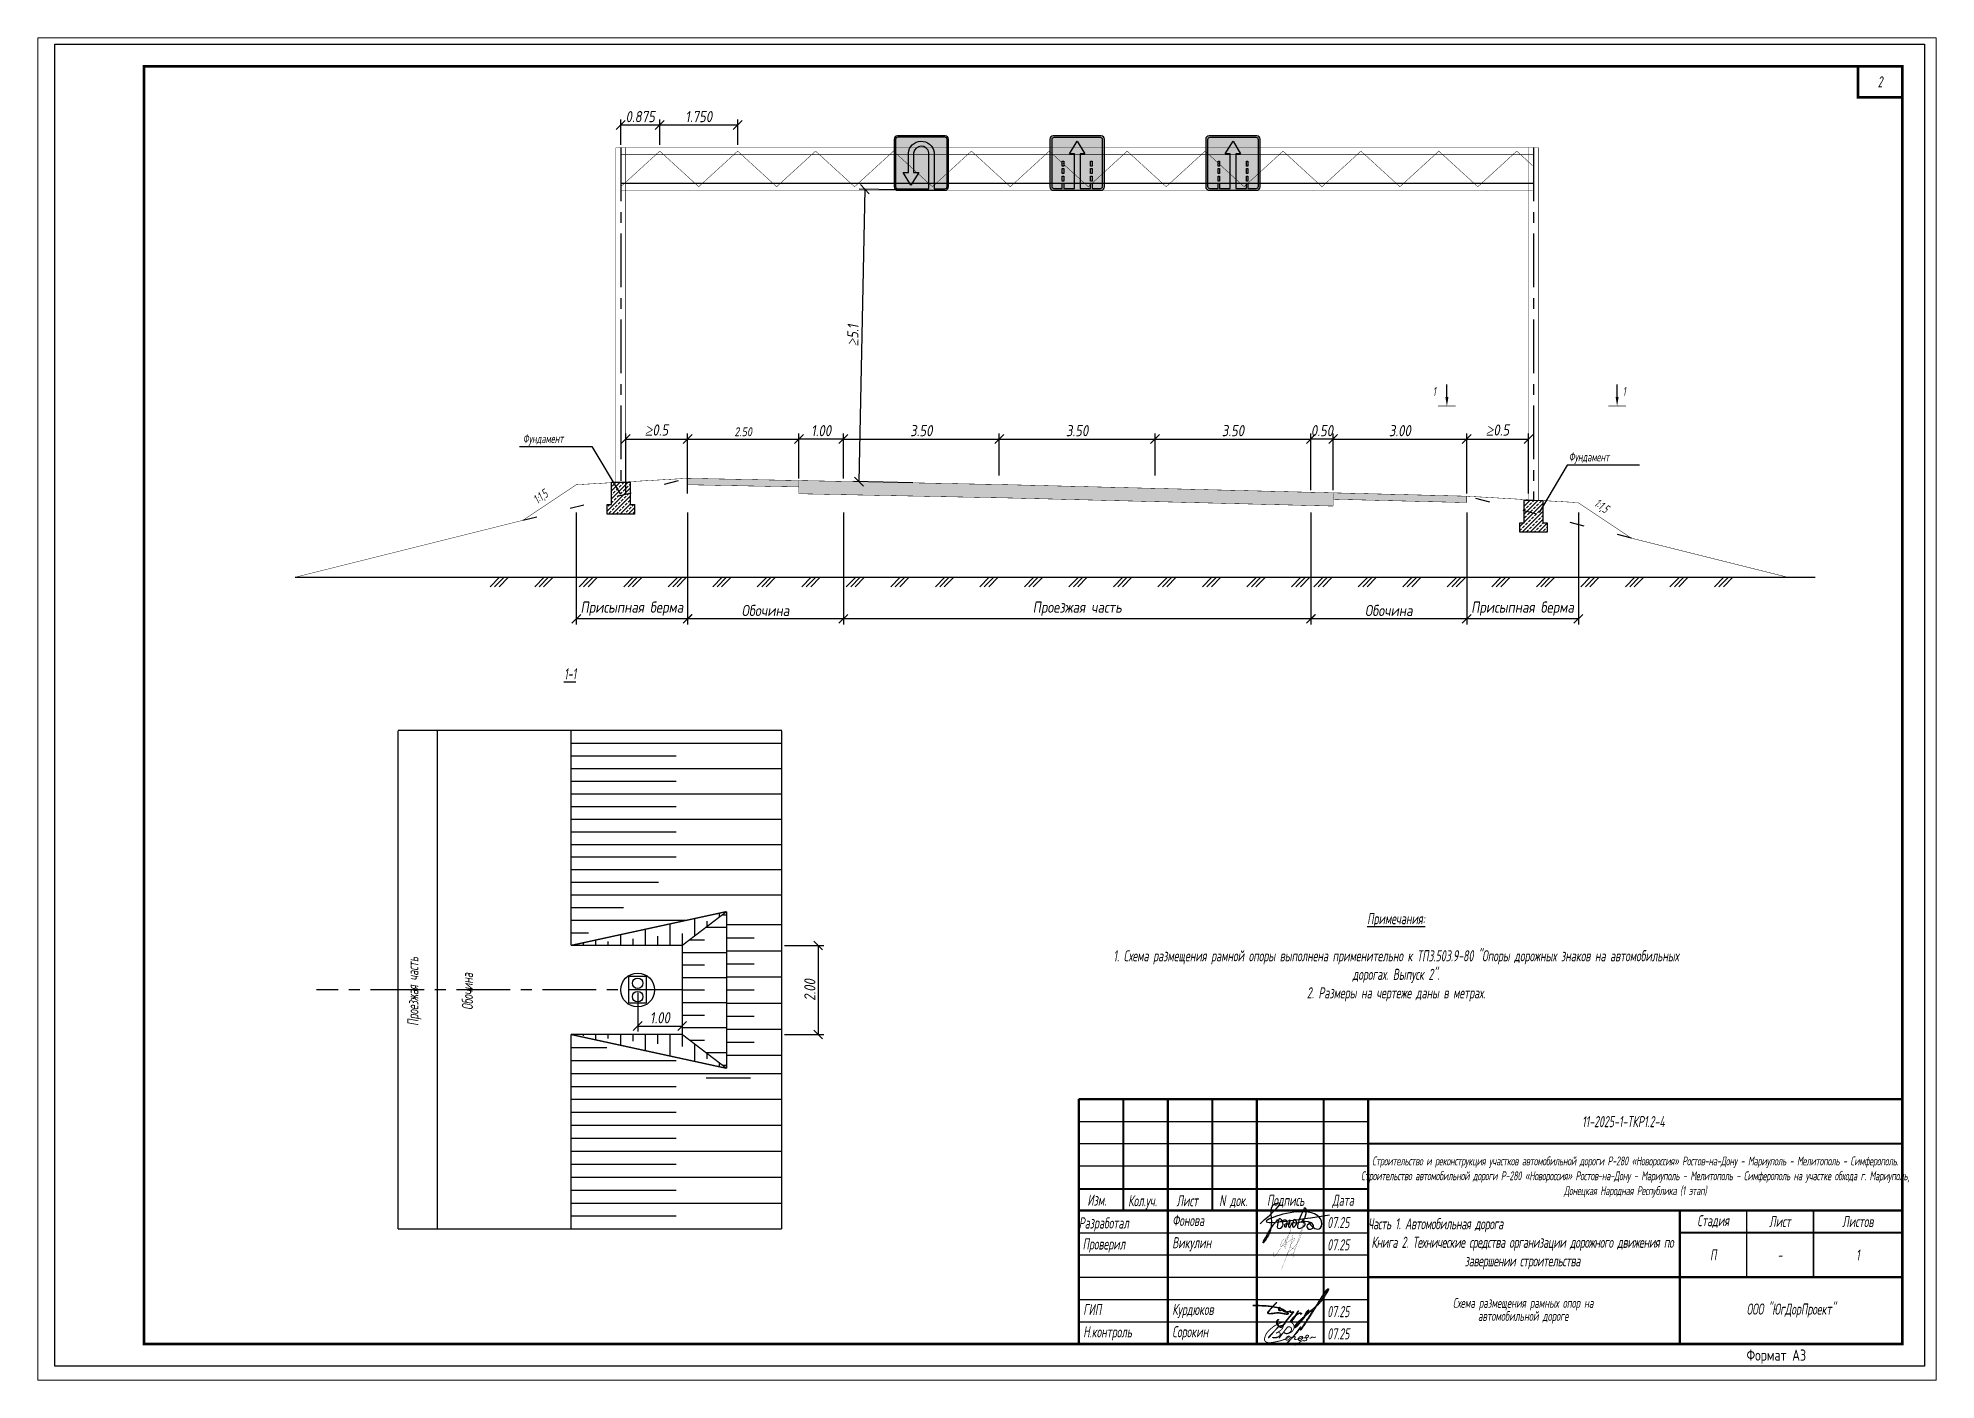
# Paper-space layout 'Лист1' of a CAD drawing. Header units: millimetres. Extents: x 30 to 267, y 21 to 189.
# The model-space entities are those that its viewports show. They can reach past a viewport. Long polylines and large blocks are cut down to what shows.
import ezdxf
from ezdxf.enums import TextEntityAlignment as Align

# ---------------------------------------------------------------- set-up
doc = ezdxf.new("R2010")
doc.units = ezdxf.units.MM
doc.linetypes.add('STROT', pattern=[1.7, 0.5, -1.2])
doc.linetypes.add('осевая', pattern=[2, 1.25, -0.25, 0.25, -0.25])
doc.layers.get('DEFPOINTS').update_dxf_attribs({"color": 2})
for name, color, linetype in [('00', 15, 'Continuous'), ('00_штамп', 7, 'Continuous'), ('_Штамп_рамка', 7, 'Continuous'), ('обустройство_посл.Дорожные знаки', 7, 'Continuous'), ('Подписи сотрудников', 7, 'Continuous'), ('Штамп', 7, 'Continuous')]:
    doc.layers.add(name, color=color, linetype=linetype)
doc.layers.add('ДО-Оформление-Штамп', color=7, linetype='Continuous', lineweight=13)
doc.layers.add('Оформление', color=7, linetype='Continuous', lineweight=15)
doc.styles.add('ISOCPEUR', font='romand.shx', dxfattribs={"width": 0.8, "oblique": 10, "height": 2.5})
doc.styles.add('M', font='romand.shx', dxfattribs={"width": 0.8, "oblique": 10})
doc.styles.add('Romans_2.5', font='romans.shx', dxfattribs={"width": 0.75, "height": 2.5})
doc.styles.add('МостПроект', font='eskdu.shx', dxfattribs={"width": 0.8, "oblique": 15})
doc.styles.add('ПС_eskdu', font='eskdu.shx', dxfattribs={"width": 0.8, "oblique": 10})
doc.dimstyles.new('МостПроект', dxfattribs={"dimtxt": 2.5, "dimasz": 2, "dimexe": 1.25, "dimexo": 0.625, "dimtad": 1, "dimzin": 0, "dimdsep": 46, "dimtxsty": 'МостПроект', "dimblk": 'OBLIQUE', "dimcen": 2.5, "dimclrt": 256, "dimadec": 0, "dimazin": 0, "dimtfac": 1, "dimtofl": 0, "dimtmove": 0, "dimatfit": 3, "dimldrblk": 'OBLIQUE', "dimfxl": 1, "dimtolj": 1, "dimtzin": 0, "dimarcsym": 0})

psp = doc.layouts.new('Лист1')

msp = doc.modelspace()

# ---------------------------------------------------------------- texts
at = {"style": 'ПС_eskdu', "oblique": 10, "width": 0.8}
for s, rotation, p in [('1', 359.615546, (4551.0372, 1098.8987)), ('1', 359.615546, (4593.6904, 1098.8987)), ('Фундамент', 0.384454, (4346.6302, 1088.2344)), ('Фундамент', 359.615546, (4581.5454, 1084.1849)), ('1:1,5', 35.678289, (4349.8881, 1074.5175)), ('1:1,5', 324.321711, (4587.1102, 1074.2795))]:
    msp.add_text(s, height=2, rotation=rotation, dxfattribs=at).set_placement(p)
at = {"lineweight": 15, "style": 'ПС_eskdu', "oblique": 10, "width": 0.8}
for s, p in [('Проверил', (4472.3541, 907.112)), ('ГИП', (4472.4956, 892.3724)), ('Н.контроль', (4472.4956, 887.3724))]:
    msp.add_text(s, height=2.5, dxfattribs=at).set_placement(p)
at = {"color": 7, "linetype": 'Continuous', "insert": (4476.0888, 986.857), "char_height": 2.5, "width": 133.36448, "attachment_point": 1, "style": 'ПС_eskdu'}
msp.add_mtext('\\P\\pxqc;{\\LПримечания:\\P\\P\\pq*;}1. Схема размещения рамной опоры выполнена применительно к ТП3.503.9-80 "Опоры дорожных знаков на автомобильных дорогах. Выпуск 2".\\P2. Размеры на чертеже даны в метрах. ', dxfattribs=at)
at = {"linetype": 'Continuous', "char_height": 2.5, "width": 70, "attachment_point": 5, "rotation": 90, "style": 'ПС_eskdu'}
for s, insert in [('Проезжая часть', (4322.2671, 965.08)), ('Обочина', (4334.1655, 965.08))]:
    msp.add_mtext(s, dxfattribs=dict(at, insert=insert))
at = {"insert": (4571.3221, 893.3554), "char_height": 2.2, "width": 70, "attachment_point": 5, "line_spacing_factor": 0.8, "style": 'ПС_eskdu'}
msp.add_mtext('Схема размещения рамных опор на \\Pавтомобильной дороге', dxfattribs=at)
at = {"linetype": 'Continuous', "lineweight": 15, "insert": (4631.4956, 893.4042), "char_height": 2.5, "width": 50, "attachment_point": 5, "style": 'ПС_eskdu'}
msp.add_mtext('ООО "ЮгДорПроект"', dxfattribs=at)
at = {"layer": '00', "color": 7, "linetype": 'Continuous', "style": 'ПС_eskdu', "oblique": 10, "width": 0.8}
msp.add_text('%%U1-1', height=2.5, dxfattribs=at).set_placement((4355.8948, 1035.1767))
at = {"layer": '00_штамп', "color": 7, "linetype": 'Continuous', "lineweight": 20, "style": 'ПС_eskdu', "oblique": 10, "width": 0.8}
for s, p in [('Изм.', (4473.4306, 916.9816)), ('Кол.уч.', (4482.5816, 916.8362)), ('Лист', (4493.4499, 916.8291)), ('N док.', (4503.0362, 916.8586)), ('Подпись', (4513.778, 916.9202)), ('Дата', (4528.4288, 916.9363)), ('07.25', (4527.304, 911.9189)), ('07.25', (4527.304, 906.9189)), ('07.25', (4527.304, 891.9189)), ('07.25', (4527.304, 886.9189))]:
    msp.add_text(s, height=2.5, dxfattribs=at).set_placement(p)
at = {"layer": '00_штамп', "color": 7, "linetype": 'Continuous', "lineweight": 20, "char_height": 2.5, "attachment_point": 5, "style": 'ПС_eskdu'}
for s, insert, width in [('Стадия', (4613.9956, 913.4042), 15), ('Лист', (4628.9956, 913.4042), 15), ('Листов', (4646.4956, 913.4042), 20)]:
    msp.add_mtext(s, dxfattribs=dict(at, insert=insert, width=width))
at = {"layer": 'Оформление', "ltscale": 100, "attachment_point": 5, "style": 'ПС_eskdu'}
for s, insert, char_height, width in [('2', (4651.4956, 1169.4042), 2.5, 10), ('\\pxi1.4143;11-2025-1-ТКР1.2-4', (4592.0631, 935.8478), 2.5, 111.13499), ('\\pxqc;{\\T0.95;Строительство и реконструкция участков автомобильной дороги Р-280 «Новороссия» Ростов-на-Дону - Мариуполь - Мелитополь - Симферополь. Строительство автомобильной дороги Р-280 «Новороссия» Ростов-на-Дону - Мариуполь - Мелитополь - Симферополь на участке обхода г. Мариуполь, Донецкая Народная Республика (1 этап)}', (4596.4956, 923.4042), 2, 120), ('\\pxqj;{\\T0.95;Часть 1. Автомобильная дорога\\P\\pr0.27917,qc,t2.3625;Книга 2. Технические средства организации дорожного движения по завершении строительства}', (4571.4956, 908.4042), 2.5, 70), ('П', (4613.9956, 905.9042), 2.5, 15), ('-', (4628.9956, 905.9042), 2.5, 15), ('1', (4646.4956, 905.9042), 2.5, 20)]:
    msp.add_mtext(s, dxfattribs=dict(at, insert=insert, char_height=char_height, width=width))
at = {"layer": 'Штамп', "color": 7, "linetype": 'Continuous', "lineweight": 15, "style": 'ПС_eskdu', "oblique": 10, "width": 0.8}
msp.add_text('Разработал', height=2.5, dxfattribs=at).set_placement((4471.4907, 911.8309, 286.247))

# ---------------------------------------------------------------- blocks, each defined once
blk = doc.blocks.new('_OBLIQUE')
at = {"color": 0, "linetype": 'ByBlock'}
blk.add_line((-0.5, -0.5), (0.5, 0.5), dxfattribs=at)
blk = doc.blocks.new('*D725')
at = {"color": 0, "linetype": 'Continuous', "lineweight": -2, "transparency": 16777216}
for p, q in [((4408.63, 1080.28), (4408.63, 1090.43)), ((4418.63, 1089.18), (4408.63, 1089.18)), ((4418.63, 1080.28), (4418.63, 1090.43))]:
    blk.add_line(p, q, dxfattribs=at)
at = {"layer": 'DEFPOINTS', "color": 0, "linetype": 'Continuous', "transparency": 16777216}
for p in [(4408.63, 1089.18), (4408.63, 1079.66), (4418.63, 1079.66)]:
    blk.add_point(p, dxfattribs=at)
at = {"color": 0, "linetype": 'Continuous', "lineweight": -2, "transparency": 16777216, "xscale": 2, "yscale": 2, "zscale": 2, "rotation": 180}
blk.add_blockref('_OBLIQUE', (4408.63, 1089.18), dxfattribs=at)
at = {"color": 0, "linetype": 'Continuous', "lineweight": -2, "transparency": 16777216, "xscale": 2, "yscale": 2, "zscale": 2}
blk.add_blockref('_OBLIQUE', (4418.63, 1089.18), dxfattribs=at)
at = {"linetype": 'Continuous', "lineweight": 15, "transparency": 16777216, "insert": (4413.63, 1091.06), "char_height": 2.5, "attachment_point": 5, "style": 'ISOCPEUR'}
blk.add_mtext('\\A1;1.00', dxfattribs=at)
blk = doc.blocks.new('*D726')
at = {"color": 0, "linetype": 'Continuous', "lineweight": -2, "transparency": 16777216}
for p, q in [((4523.63, 1072.69), (4523.63, 1047.54)), ((4558.63, 1072.69), (4558.63, 1047.54)), ((4558.63, 1048.79), (4523.63, 1048.79))]:
    blk.add_line(p, q, dxfattribs=at)
at = {"layer": 'DEFPOINTS', "color": 0, "linetype": 'Continuous', "transparency": 16777216}
for p in [(4523.63, 1073.32), (4558.63, 1073.32), (4523.63, 1048.79)]:
    blk.add_point(p, dxfattribs=at)
at = {"color": 0, "linetype": 'Continuous', "lineweight": -2, "transparency": 16777216, "xscale": 2, "yscale": 2, "zscale": 2, "rotation": 180}
blk.add_blockref('_OBLIQUE', (4523.63, 1048.79), dxfattribs=at)
at = {"color": 0, "linetype": 'Continuous', "lineweight": -2, "transparency": 16777216, "xscale": 2, "yscale": 2, "zscale": 2}
blk.add_blockref('_OBLIQUE', (4558.63, 1048.79), dxfattribs=at)
at = {"linetype": 'Continuous', "lineweight": 15, "transparency": 16777216, "insert": (4541.13, 1050.67), "char_height": 2.5, "attachment_point": 5, "style": 'ISOCPEUR'}
blk.add_mtext('\\A1;Обочина', dxfattribs=at)
blk = doc.blocks.new('*D727')
at = {"color": 0, "linetype": 'Continuous', "lineweight": -2, "transparency": 16777216}
for p, q in [((4418.63, 1081), (4418.63, 1090.43)), ((4418.63, 1089.18), (4453.63, 1089.18)), ((4453.63, 1081), (4453.63, 1090.43))]:
    blk.add_line(p, q, dxfattribs=at)
at = {"layer": 'DEFPOINTS', "color": 0, "linetype": 'Continuous', "transparency": 16777216}
for p in [(4453.63, 1089.18), (4418.63, 1080.38), (4453.63, 1080.38)]:
    blk.add_point(p, dxfattribs=at)
at = {"color": 0, "linetype": 'Continuous', "lineweight": -2, "transparency": 16777216, "xscale": 2, "yscale": 2, "zscale": 2, "rotation": 180}
blk.add_blockref('_OBLIQUE', (4418.63, 1089.18), dxfattribs=at)
at = {"color": 0, "linetype": 'Continuous', "lineweight": -2, "transparency": 16777216, "xscale": 2, "yscale": 2, "zscale": 2}
blk.add_blockref('_OBLIQUE', (4453.63, 1089.18), dxfattribs=at)
at = {"linetype": 'Continuous', "lineweight": 15, "transparency": 16777216, "insert": (4436.13, 1091.06), "char_height": 2.5, "attachment_point": 5, "style": 'ISOCPEUR'}
blk.add_mtext('\\A1;3.50', dxfattribs=at)
blk = doc.blocks.new('*D728')
at = {"color": 0, "linetype": 'Continuous', "lineweight": -2, "transparency": 16777216}
for p, q in [((4453.63, 1081), (4453.63, 1090.43)), ((4453.63, 1089.18), (4488.63, 1089.18)), ((4488.63, 1081), (4488.63, 1090.43))]:
    blk.add_line(p, q, dxfattribs=at)
at = {"layer": 'DEFPOINTS', "color": 0, "linetype": 'Continuous', "transparency": 16777216}
for p in [(4488.63, 1089.18), (4453.63, 1080.38), (4488.63, 1080.38)]:
    blk.add_point(p, dxfattribs=at)
at = {"color": 0, "linetype": 'Continuous', "lineweight": -2, "transparency": 16777216, "xscale": 2, "yscale": 2, "zscale": 2, "rotation": 180}
blk.add_blockref('_OBLIQUE', (4453.63, 1089.18), dxfattribs=at)
at = {"color": 0, "linetype": 'Continuous', "lineweight": -2, "transparency": 16777216, "xscale": 2, "yscale": 2, "zscale": 2}
blk.add_blockref('_OBLIQUE', (4488.63, 1089.18), dxfattribs=at)
at = {"linetype": 'Continuous', "lineweight": 15, "transparency": 16777216, "insert": (4471.13, 1091.06), "char_height": 2.5, "attachment_point": 5, "style": 'ISOCPEUR'}
blk.add_mtext('\\A1;3.50', dxfattribs=at)
blk = doc.blocks.new('*D729')
at = {"color": 0, "linetype": 'Continuous', "lineweight": -2, "transparency": 16777216}
for p, q in [((4488.63, 1081), (4488.63, 1090.43)), ((4488.63, 1089.18), (4523.63, 1089.18)), ((4523.63, 1081), (4523.63, 1090.43))]:
    blk.add_line(p, q, dxfattribs=at)
at = {"layer": 'DEFPOINTS', "color": 0, "linetype": 'Continuous', "transparency": 16777216}
for p in [(4523.63, 1089.18), (4488.63, 1080.38), (4523.63, 1080.38)]:
    blk.add_point(p, dxfattribs=at)
at = {"color": 0, "linetype": 'Continuous', "lineweight": -2, "transparency": 16777216, "xscale": 2, "yscale": 2, "zscale": 2, "rotation": 180}
blk.add_blockref('_OBLIQUE', (4488.63, 1089.18), dxfattribs=at)
at = {"color": 0, "linetype": 'Continuous', "lineweight": -2, "transparency": 16777216, "xscale": 2, "yscale": 2, "zscale": 2}
blk.add_blockref('_OBLIQUE', (4523.63, 1089.18), dxfattribs=at)
at = {"linetype": 'Continuous', "lineweight": 15, "transparency": 16777216, "insert": (4506.13, 1091.06), "char_height": 2.5, "attachment_point": 5, "style": 'ISOCPEUR'}
blk.add_mtext('\\A1;3.50', dxfattribs=at)
blk = doc.blocks.new('*D730')
at = {"color": 0, "linetype": 'Continuous', "lineweight": -2, "transparency": 16777216}
for p, q in [((4523.63, 1077.72), (4523.63, 1090.43)), ((4528.63, 1089.18), (4523.63, 1089.18)), ((4528.63, 1077.72), (4528.63, 1090.43))]:
    blk.add_line(p, q, dxfattribs=at)
at = {"layer": 'DEFPOINTS', "color": 0, "linetype": 'Continuous', "transparency": 16777216}
for p in [(4523.63, 1089.18), (4523.63, 1077.09), (4528.63, 1077.09)]:
    blk.add_point(p, dxfattribs=at)
at = {"color": 0, "linetype": 'Continuous', "lineweight": -2, "transparency": 16777216, "xscale": 2, "yscale": 2, "zscale": 2, "rotation": 180}
blk.add_blockref('_OBLIQUE', (4523.63, 1089.18), dxfattribs=at)
at = {"color": 0, "linetype": 'Continuous', "lineweight": -2, "transparency": 16777216, "xscale": 2, "yscale": 2, "zscale": 2}
blk.add_blockref('_OBLIQUE', (4528.63, 1089.18), dxfattribs=at)
at = {"linetype": 'Continuous', "lineweight": 15, "transparency": 16777216, "insert": (4526.13, 1091.06), "char_height": 2.5, "attachment_point": 5, "style": 'ISOCPEUR'}
blk.add_mtext('\\A1;0.50', dxfattribs=at)
blk = doc.blocks.new('*D731')
at = {"color": 0, "linetype": 'Continuous', "lineweight": -2, "transparency": 16777216}
for p, q in [((4528.63, 1077.72), (4528.63, 1090.43)), ((4528.63, 1089.18), (4558.63, 1089.18)), ((4558.63, 1077.72), (4558.63, 1090.43))]:
    blk.add_line(p, q, dxfattribs=at)
at = {"layer": 'DEFPOINTS', "color": 0, "linetype": 'Continuous', "transparency": 16777216}
for p in [(4558.63, 1089.18), (4528.63, 1077.09), (4558.63, 1077.09)]:
    blk.add_point(p, dxfattribs=at)
at = {"color": 0, "linetype": 'Continuous', "lineweight": -2, "transparency": 16777216, "xscale": 2, "yscale": 2, "zscale": 2, "rotation": 180}
blk.add_blockref('_OBLIQUE', (4528.63, 1089.18), dxfattribs=at)
at = {"color": 0, "linetype": 'Continuous', "lineweight": -2, "transparency": 16777216, "xscale": 2, "yscale": 2, "zscale": 2}
blk.add_blockref('_OBLIQUE', (4558.63, 1089.18), dxfattribs=at)
at = {"linetype": 'Continuous', "lineweight": 15, "transparency": 16777216, "insert": (4543.63, 1091.06), "char_height": 2.5, "attachment_point": 5, "style": 'ISOCPEUR'}
blk.add_mtext('\\A1;3.00', dxfattribs=at)
blk = doc.blocks.new('*D732')
at = {"color": 0, "linetype": 'Continuous', "lineweight": -2, "transparency": 16777216}
for p, q in [((4558.63, 1076.97), (4558.63, 1090.43)), ((4558.63, 1089.18), (4572.53, 1089.18)), ((4572.53, 1076.97), (4572.53, 1090.43))]:
    blk.add_line(p, q, dxfattribs=at)
at = {"layer": 'DEFPOINTS', "color": 0, "linetype": 'Continuous', "transparency": 16777216}
for p in [(4572.53, 1089.18), (4558.63, 1076.34), (4572.53, 1076.34)]:
    blk.add_point(p, dxfattribs=at)
at = {"color": 0, "linetype": 'Continuous', "lineweight": -2, "transparency": 16777216, "xscale": 2, "yscale": 2, "zscale": 2, "rotation": 180}
blk.add_blockref('_OBLIQUE', (4558.63, 1089.18), dxfattribs=at)
at = {"color": 0, "linetype": 'Continuous', "lineweight": -2, "transparency": 16777216, "xscale": 2, "yscale": 2, "zscale": 2}
blk.add_blockref('_OBLIQUE', (4572.53, 1089.18), dxfattribs=at)
at = {"linetype": 'Continuous', "lineweight": 15, "transparency": 16777216, "insert": (4565.58, 1091.21), "char_height": 2, "attachment_point": 5, "style": 'M'}
blk.add_mtext('\\A1;{\\fTimes New Roman|b0|i0|c204|p18;\\H1.25x;≥\\Fromand|c204;0.5}', dxfattribs=at)
blk = doc.blocks.new('*D733')
at = {"color": 0, "linetype": 'Continuous', "lineweight": -2, "transparency": 16777216}
for p, q in [((4558.63, 1072.69), (4558.63, 1047.54)), ((4583.73, 1072.69), (4583.73, 1047.54)), ((4583.73, 1048.79), (4558.63, 1048.79))]:
    blk.add_line(p, q, dxfattribs=at)
at = {"layer": 'DEFPOINTS', "color": 0, "linetype": 'Continuous', "transparency": 16777216}
for p in [(4558.63, 1073.32), (4583.73, 1073.32), (4558.63, 1048.79)]:
    blk.add_point(p, dxfattribs=at)
at = {"color": 0, "linetype": 'Continuous', "lineweight": -2, "transparency": 16777216, "xscale": 2, "yscale": 2, "zscale": 2, "rotation": 180}
blk.add_blockref('_OBLIQUE', (4558.63, 1048.79), dxfattribs=at)
at = {"color": 0, "linetype": 'Continuous', "lineweight": -2, "transparency": 16777216, "xscale": 2, "yscale": 2, "zscale": 2}
blk.add_blockref('_OBLIQUE', (4583.73, 1048.79), dxfattribs=at)
at = {"linetype": 'Continuous', "lineweight": 15, "transparency": 16777216, "insert": (4571.18, 1051.08), "char_height": 2.5, "attachment_point": 5, "style": 'ISOCPEUR'}
blk.add_mtext('\\A1;Присыпная берма', dxfattribs=at)
blk = doc.blocks.new('*D734')
at = {"color": 0, "linetype": 'Continuous', "lineweight": -2, "transparency": 16777216}
for p, q in [((4418.63, 1072.69), (4418.63, 1047.54)), ((4523.64, 1072.69), (4523.64, 1047.54)), ((4523.64, 1048.79), (4418.63, 1048.79))]:
    blk.add_line(p, q, dxfattribs=at)
at = {"layer": 'DEFPOINTS', "color": 0, "linetype": 'Continuous', "transparency": 16777216}
for p in [(4418.63, 1073.32), (4523.64, 1073.32), (4418.63, 1048.79)]:
    blk.add_point(p, dxfattribs=at)
at = {"color": 0, "linetype": 'Continuous', "lineweight": -2, "transparency": 16777216, "xscale": 2, "yscale": 2, "zscale": 2}
for p, rotation in [((4418.63, 1048.79), 180.0000435649949), ((4523.64, 1048.79), 4.356499489155397e-05)]:
    blk.add_blockref('_OBLIQUE', p, dxfattribs=dict(at, rotation=rotation))
at = {"linetype": 'Continuous', "lineweight": 15, "transparency": 16777216, "insert": (4471.14, 1051.08), "char_height": 2.5, "attachment_point": 5, "rotation": 0, "style": 'ISOCPEUR'}
blk.add_mtext('\\A1;Проезжая часть', dxfattribs=at)
blk = doc.blocks.new('6.3.1_a4b9a3b5-c57d-448b-a9db-b557dbafc979')
at = {"layer": 'обустройство_посл.Дорожные знаки'}
h = blk.add_hatch(color=255, dxfattribs=at)
h.paths.add_polyline_path([(3.08, 3.5), (-3.08, 3.5, 0.414214), (-3.5, 3.08), (-3.5, -3.08, 0.414214), (-3.08, -3.5), (3.08, -3.5, 0.414214), (3.5, -3.08), (3.5, 3.08, 0.414214)])
h.paths.add_polyline_path([(3.03, 3.31, -0.414214), (3.31, 3.03), (3.31, -3.03, -0.414214), (3.03, -3.31), (1.65, -3.31), (1.65, 1.42, 0.878298), (-1.67, 1.27), (-1.67, -1.2), (-2.32, -1.2), (-1.35, -2.85), (-0.31, -1.2), (-1, -1.2), (-1, 1.29, -0.878318), (0.98, 1.31), (0.98, -3.31), (-3.03, -3.31, -0.414214), (-3.31, -3.03), (-3.31, 3.03, -0.414214), (-3.03, 3.31)], flags=16)
blk.add_hatch(color=5, dxfattribs=at).paths.add_polyline_path([(3.31, 3.03, 0.414214), (3.03, 3.31), (-3.03, 3.31, 0.414214), (-3.31, 3.03), (-3.31, -3.03, 0.414214), (-3.03, -3.31), (0.98, -3.31), (0.98, 1.31, 0.878318), (-1, 1.29), (-1, -1.2), (-0.31, -1.2), (-1.35, -2.85), (-2.32, -1.2), (-1.67, -1.2), (-1.67, 1.27, -0.878298), (1.65, 1.42), (1.65, -3.31), (3.03, -3.31, 0.414214), (3.31, -3.03)])
at = {"layer": 'обустройство_посл.Дорожные знаки', "color": 5, "flags": 128}
for points in [[(-3.08, -3.5), (3.08, -3.5, 0.414214), (3.5, -3.08), (3.5, 3.08, 0.414214), (3.08, 3.5), (-3.08, 3.5, 0.414214), (-3.5, 3.08), (-3.5, -3.08, 0.414214)], [(1.65, -3.31), (3.03, -3.31, 0.414214), (3.31, -3.03), (3.31, 3.03, 0.414214), (3.03, 3.31), (-3.03, 3.31, 0.414214), (-3.31, 3.03), (-3.31, -3.03, 0.414214), (-3.03, -3.31), (0.98, -3.31), (0.98, 1.31, 0.878318), (-1, 1.29), (-1, -1.2), (-0.31, -1.2), (-1.35, -2.85), (-2.32, -1.2), (-1.67, -1.2), (-1.67, 1.27, -0.878298), (1.65, 1.42)]]:
    blk.add_lwpolyline(points, format="xyb", close=True, dxfattribs=at)
blk = doc.blocks.new('5.15.2.1_9c87b408-da80-4eef-8843-7c6f134eff7f')
at = {"layer": 'обустройство_посл.Дорожные знаки'}
h = blk.add_hatch(color=255, dxfattribs=at)
h.paths.add_polyline_path([(3.08, 3.5), (-3.08, 3.5, 0.414214), (-3.5, 3.08), (-3.5, -3.08, 0.414214), (-3.08, -3.5), (3.08, -3.5, 0.414214), (3.5, -3.08), (3.5, 3.08, 0.414214)])
h.paths.add_polyline_path([(2.99, 3.27, -0.414214), (3.27, 2.99), (3.27, -2.99, -0.414214), (2.99, -3.27), (1.93, -3.27), (1.93, -2.6), (1.73, -2.6), (1.73, -3.27), (0.38, -3.27), (0.38, 1.2), (0.98, 1.2), (0.01, 2.82), (-0.99, 1.2), (-0.36, 1.2), (-0.36, -3.27), (-1.71, -3.27), (-1.71, -2.6), (-1.91, -2.6), (-1.91, -3.27), (-2.99, -3.27, -0.414214), (-3.27, -2.99), (-3.27, 2.99, -0.414214), (-2.99, 3.27)], flags=16)
h.paths.add_polyline_path([(1.93, 0.23), (1.93, -0.41), (1.73, -0.41), (1.73, 0.23)], flags=0)
h.paths.add_polyline_path([(1.93, -0.72), (1.93, -1.36), (1.73, -1.36), (1.73, -0.72)], flags=0)
h.paths.add_polyline_path([(-1.71, 0.23), (-1.71, -0.41), (-1.91, -0.41), (-1.91, 0.23)], flags=0)
h.paths.add_polyline_path([(1.93, -1.67), (1.93, -2.31), (1.73, -2.31), (1.73, -1.67)], flags=0)
h.paths.add_polyline_path([(-1.71, -0.72), (-1.71, -1.36), (-1.91, -1.36), (-1.91, -0.72)], flags=0)
h.paths.add_polyline_path([(-1.71, -1.67), (-1.71, -2.31), (-1.91, -2.31), (-1.91, -1.67)], flags=0)
h = blk.add_hatch(color=5, dxfattribs=at)
h.paths.add_polyline_path([(3.27, 2.99, 0.414214), (2.99, 3.27), (-2.99, 3.27, 0.414214), (-3.27, 2.99), (-3.27, -2.99, 0.414214), (-2.99, -3.27), (-1.91, -3.27), (-1.91, -2.6), (-1.71, -2.6), (-1.71, -3.27), (-0.36, -3.27), (-0.36, 1.2), (-0.99, 1.2), (0.01, 2.82), (0.98, 1.2), (0.38, 1.2), (0.38, -3.27), (1.73, -3.27), (1.73, -2.6), (1.93, -2.6), (1.93, -3.27), (2.99, -3.27, 0.414214), (3.27, -2.99)])
h.paths.add_polyline_path([(1.93, 0.23), (1.93, -0.41), (1.73, -0.41), (1.73, 0.23)], flags=16)
h.paths.add_polyline_path([(1.93, -0.72), (1.93, -1.36), (1.73, -1.36), (1.73, -0.72)], flags=16)
h.paths.add_polyline_path([(1.93, -1.67), (1.93, -2.31), (1.73, -2.31), (1.73, -1.67)], flags=16)
h.paths.add_polyline_path([(-1.71, 0.23), (-1.71, -0.41), (-1.91, -0.41), (-1.91, 0.23)], flags=16)
h.paths.add_polyline_path([(-1.71, -0.72), (-1.71, -1.36), (-1.91, -1.36), (-1.91, -0.72)], flags=16)
h.paths.add_polyline_path([(-1.71, -1.67), (-1.71, -2.31), (-1.91, -2.31), (-1.91, -1.67)], flags=16)
at = {"layer": 'обустройство_посл.Дорожные знаки', "color": 5, "flags": 128}
for points in [[(-3.08, -3.5), (3.08, -3.5, 0.414214), (3.5, -3.08), (3.5, 3.08, 0.414214), (3.08, 3.5), (-3.08, 3.5, 0.414214), (-3.5, 3.08), (-3.5, -3.08, 0.414214)], [(1.73, -3.27), (1.73, -2.6), (1.93, -2.6), (1.93, -3.27), (2.99, -3.27, 0.414214), (3.27, -2.99), (3.27, 2.99, 0.414214), (2.99, 3.27), (-2.99, 3.27, 0.414214), (-3.27, 2.99), (-3.27, -2.99, 0.414214), (-2.99, -3.27), (-1.91, -3.27), (-1.91, -2.6), (-1.71, -2.6), (-1.71, -3.27), (-1.71, -3.27), (-0.36, -3.27), (-0.36, -3.27), (-0.36, 1.2), (-0.99, 1.2), (0.01, 2.82), (0.98, 1.2), (0.38, 1.2), (0.38, -3.27)]]:
    blk.add_lwpolyline(points, format="xyb", close=True, dxfattribs=at)
for points in [[(-1.91, -0.41), (-1.91, 0.23), (-1.71, 0.23), (-1.71, -0.41)], [(1.73, -0.41), (1.73, 0.23), (1.93, 0.23), (1.93, -0.41)], [(-1.91, -1.36), (-1.91, -0.72), (-1.71, -0.72), (-1.71, -1.36)], [(-1.91, -2.31), (-1.91, -1.67), (-1.71, -1.67), (-1.71, -2.31)], [(1.73, -1.36), (1.73, -0.72), (1.93, -0.72), (1.93, -1.36)], [(1.73, -2.31), (1.73, -1.67), (1.93, -1.67), (1.93, -2.31)]]:
    blk.add_lwpolyline(points, close=True, dxfattribs=at)
blk = doc.blocks.new('*D737')
at = {"color": 0, "linetype": 'Continuous', "lineweight": -2, "transparency": 16777216}
for p, q in [((4423.44, 1145.31), (4422.13, 1079.59)), ((4435.5, 1145.07), (4422.19, 1145.34)), ((4434.19, 1079.34), (4420.88, 1079.61))]:
    blk.add_line(p, q, dxfattribs=at)
at = {"layer": 'DEFPOINTS', "color": 0, "linetype": 'Continuous', "transparency": 16777216}
for p in [(4436.13, 1145.06), (4422.13, 1079.59), (4434.81, 1079.33)]:
    blk.add_point(p, dxfattribs=at)
at = {"color": 0, "linetype": 'Continuous', "lineweight": -2, "transparency": 16777216, "xscale": 2, "yscale": 2, "zscale": 2}
for p, rotation in [((4423.44, 1145.31), 88.85423716721468), ((4422.13, 1079.59), 268.8542371672147)]:
    blk.add_blockref('_OBLIQUE', p, dxfattribs=dict(at, rotation=rotation))
at = {"linetype": 'Continuous', "lineweight": 15, "transparency": 16777216, "insert": (4420.76, 1112.49), "char_height": 2, "attachment_point": 5, "rotation": 88.8542, "style": 'M'}
blk.add_mtext('\\A1;{\\fTimes New Roman|b0|i0|c204|p18;\\H1.25x;≥\\Fromand|c204;5.1}', dxfattribs=at)
blk = doc.blocks.new('*D738')
at = {"color": 0, "linetype": 'Continuous', "lineweight": -2, "transparency": 16777216}
for p, q in [((4368.62, 1155.28), (4368.62, 1160.98)), ((4368.62, 1159.73), (4377.38, 1159.73)), ((4377.38, 1155.28), (4377.38, 1160.98))]:
    blk.add_line(p, q, dxfattribs=at)
at = {"layer": 'DEFPOINTS', "color": 0, "linetype": 'Continuous', "transparency": 16777216}
for p in [(4377.38, 1159.73), (4368.62, 1154.65), (4377.38, 1154.65)]:
    blk.add_point(p, dxfattribs=at)
at = {"color": 0, "linetype": 'Continuous', "lineweight": -2, "transparency": 16777216, "xscale": 2, "yscale": 2, "zscale": 2, "rotation": 180}
blk.add_blockref('_OBLIQUE', (4368.62, 1159.73), dxfattribs=at)
at = {"color": 0, "linetype": 'Continuous', "lineweight": -2, "transparency": 16777216, "xscale": 2, "yscale": 2, "zscale": 2}
blk.add_blockref('_OBLIQUE', (4377.38, 1159.73), dxfattribs=at)
at = {"linetype": 'Continuous', "lineweight": 15, "transparency": 16777216, "insert": (4373, 1161.6), "char_height": 2.5, "attachment_point": 5, "style": 'ISOCPEUR'}
blk.add_mtext('\\A1;0.875', dxfattribs=at)
blk = doc.blocks.new('*D739')
at = {"color": 0, "linetype": 'Continuous', "lineweight": -2, "transparency": 16777216}
for p, q in [((4377.38, 1155.28), (4377.38, 1160.98)), ((4377.38, 1159.73), (4394.88, 1159.73)), ((4394.88, 1155.28), (4394.88, 1160.98))]:
    blk.add_line(p, q, dxfattribs=at)
at = {"layer": 'DEFPOINTS', "color": 0, "linetype": 'Continuous', "transparency": 16777216}
for p in [(4394.88, 1159.73), (4377.38, 1154.65), (4394.88, 1154.65)]:
    blk.add_point(p, dxfattribs=at)
at = {"color": 0, "linetype": 'Continuous', "lineweight": -2, "transparency": 16777216, "xscale": 2, "yscale": 2, "zscale": 2, "rotation": 180}
blk.add_blockref('_OBLIQUE', (4377.38, 1159.73), dxfattribs=at)
at = {"color": 0, "linetype": 'Continuous', "lineweight": -2, "transparency": 16777216, "xscale": 2, "yscale": 2, "zscale": 2}
blk.add_blockref('_OBLIQUE', (4394.88, 1159.73), dxfattribs=at)
at = {"linetype": 'Continuous', "lineweight": 15, "transparency": 16777216, "insert": (4386.13, 1161.6), "char_height": 2.5, "attachment_point": 5, "style": 'ISOCPEUR'}
blk.add_mtext('\\A1;1.750', dxfattribs=at)
blk = doc.blocks.new('*D740')
at = {"color": 0, "linetype": 'Continuous', "lineweight": -2, "transparency": 16777216}
for p, q in [((4405.39, 975.42), (4414.21, 975.42)), ((4412.96, 975.42), (4412.96, 955.42)), ((4405.39, 955.42), (4414.21, 955.42))]:
    blk.add_line(p, q, dxfattribs=at)
at = {"layer": 'DEFPOINTS', "color": 0, "linetype": 'Continuous', "transparency": 16777216}
for p in [(4404.77, 975.42), (4404.77, 955.42), (4412.96, 955.42)]:
    blk.add_point(p, dxfattribs=at)
at = {"color": 0, "linetype": 'Continuous', "lineweight": -2, "transparency": 16777216, "xscale": 2, "yscale": 2, "zscale": 2}
for p, rotation in [((4412.96, 975.42), 90), ((4412.96, 955.42), 270)]:
    blk.add_blockref('_OBLIQUE', p, dxfattribs=dict(at, rotation=rotation))
at = {"linetype": 'Continuous', "lineweight": 15, "transparency": 16777216, "insert": (4411.09, 965.42), "char_height": 2.5, "attachment_point": 5, "rotation": 90, "style": 'ISOCPEUR'}
blk.add_mtext('\\A1;2.00', dxfattribs=at)
blk = doc.blocks.new('*D741')
at = {"color": 0, "linetype": 'Continuous', "lineweight": -2, "transparency": 16777216}
for p, q in [((4372.42, 964.8), (4372.42, 956.06)), ((4382.42, 964.8), (4382.42, 956.06)), ((4372.42, 957.31), (4382.42, 957.31))]:
    blk.add_line(p, q, dxfattribs=at)
at = {"layer": 'DEFPOINTS', "color": 0, "linetype": 'Continuous', "transparency": 16777216}
for p in [(4372.42, 965.42), (4382.42, 965.42), (4382.42, 957.31)]:
    blk.add_point(p, dxfattribs=at)
at = {"color": 0, "linetype": 'Continuous', "lineweight": -2, "transparency": 16777216, "xscale": 2, "yscale": 2, "zscale": 2, "rotation": 180}
blk.add_blockref('_OBLIQUE', (4372.42, 957.31), dxfattribs=at)
at = {"color": 0, "linetype": 'Continuous', "lineweight": -2, "transparency": 16777216, "xscale": 2, "yscale": 2, "zscale": 2}
blk.add_blockref('_OBLIQUE', (4382.42, 957.31), dxfattribs=at)
at = {"linetype": 'Continuous', "lineweight": 15, "transparency": 16777216, "insert": (4377.42, 959.18), "char_height": 2.5, "attachment_point": 5, "style": 'ISOCPEUR'}
blk.add_mtext('\\A1;1.00', dxfattribs=at)
blk = doc.blocks.new('*D746')
at = {"color": 0, "linetype": 'Continuous', "lineweight": -2, "transparency": 16777216}
for p, q in [((4383.63, 1080.98), (4383.63, 1090.43)), ((4383.63, 1089.18), (4408.63, 1089.18)), ((4408.63, 1080.98), (4408.63, 1090.43))]:
    blk.add_line(p, q, dxfattribs=at)
at = {"layer": 'DEFPOINTS', "color": 0, "linetype": 'Continuous', "transparency": 16777216}
for p in [(4408.63, 1089.18), (4383.63, 1080.36), (4408.63, 1080.36)]:
    blk.add_point(p, dxfattribs=at)
at = {"color": 0, "linetype": 'Continuous', "lineweight": -2, "transparency": 16777216, "xscale": 2, "yscale": 2, "zscale": 2, "rotation": 180}
blk.add_blockref('_OBLIQUE', (4383.63, 1089.18), dxfattribs=at)
at = {"color": 0, "linetype": 'Continuous', "lineweight": -2, "transparency": 16777216, "xscale": 2, "yscale": 2, "zscale": 2}
blk.add_blockref('_OBLIQUE', (4408.63, 1089.18), dxfattribs=at)
at = {"linetype": 'Continuous', "lineweight": 15, "transparency": 16777216, "insert": (4396.13, 1090.81), "char_height": 2, "attachment_point": 5, "style": 'M'}
blk.add_mtext('\\A1;2.50', dxfattribs=at)
blk = doc.blocks.new('*D747')
at = {"color": 0, "linetype": 'Continuous', "lineweight": -2, "transparency": 16777216}
for p, q in [((4383.61, 1072.69), (4383.61, 1047.54)), ((4418.63, 1072.69), (4418.63, 1047.54)), ((4418.63, 1048.79), (4383.61, 1048.79))]:
    blk.add_line(p, q, dxfattribs=at)
at = {"layer": 'DEFPOINTS', "color": 0, "linetype": 'Continuous', "transparency": 16777216}
for p in [(4383.61, 1073.32), (4418.63, 1073.32), (4383.61, 1048.79)]:
    blk.add_point(p, dxfattribs=at)
at = {"color": 0, "linetype": 'Continuous', "lineweight": -2, "transparency": 16777216, "xscale": 2, "yscale": 2, "zscale": 2, "rotation": 180}
blk.add_blockref('_OBLIQUE', (4383.61, 1048.79), dxfattribs=at)
at = {"color": 0, "linetype": 'Continuous', "lineweight": -2, "transparency": 16777216, "xscale": 2, "yscale": 2, "zscale": 2}
blk.add_blockref('_OBLIQUE', (4418.63, 1048.79), dxfattribs=at)
at = {"linetype": 'Continuous', "lineweight": 15, "transparency": 16777216, "insert": (4401.12, 1050.67), "char_height": 2.5, "attachment_point": 5, "style": 'ISOCPEUR'}
blk.add_mtext('\\A1;Обочина', dxfattribs=at)
blk = doc.blocks.new('*D748')
at = {"color": 0, "linetype": 'Continuous', "lineweight": -2, "transparency": 16777216}
for p, q in [((4358.63, 1072.69), (4358.63, 1047.54)), ((4383.62, 1072.69), (4383.62, 1047.54)), ((4383.62, 1048.79), (4358.63, 1048.79))]:
    blk.add_line(p, q, dxfattribs=at)
at = {"layer": 'DEFPOINTS', "color": 0, "linetype": 'Continuous', "transparency": 16777216}
for p in [(4358.63, 1073.32), (4383.62, 1073.32), (4358.63, 1048.79)]:
    blk.add_point(p, dxfattribs=at)
at = {"color": 0, "linetype": 'Continuous', "lineweight": -2, "transparency": 16777216, "xscale": 2, "yscale": 2, "zscale": 2, "rotation": 180}
blk.add_blockref('_OBLIQUE', (4358.63, 1048.79), dxfattribs=at)
at = {"color": 0, "linetype": 'Continuous', "lineweight": -2, "transparency": 16777216, "xscale": 2, "yscale": 2, "zscale": 2}
blk.add_blockref('_OBLIQUE', (4383.62, 1048.79), dxfattribs=at)
at = {"linetype": 'Continuous', "lineweight": 15, "transparency": 16777216, "insert": (4371.12, 1051.08), "char_height": 2.5, "attachment_point": 5, "style": 'ISOCPEUR'}
blk.add_mtext('\\A1;Присыпная берма', dxfattribs=at)
blk = doc.blocks.new('*D749')
at = {"color": 0, "linetype": 'Continuous', "lineweight": -2, "transparency": 16777216}
for p, q in [((4369.72, 1076.97), (4369.72, 1090.43)), ((4369.72, 1089.18), (4383.63, 1089.18)), ((4383.63, 1076.97), (4383.63, 1090.43))]:
    blk.add_line(p, q, dxfattribs=at)
at = {"layer": 'DEFPOINTS', "color": 0, "linetype": 'Continuous', "transparency": 16777216}
for p in [(4383.63, 1089.18), (4369.72, 1076.34), (4383.63, 1076.34)]:
    blk.add_point(p, dxfattribs=at)
at = {"color": 0, "linetype": 'Continuous', "lineweight": -2, "transparency": 16777216, "xscale": 2, "yscale": 2, "zscale": 2, "rotation": 180}
blk.add_blockref('_OBLIQUE', (4369.72, 1089.18), dxfattribs=at)
at = {"color": 0, "linetype": 'Continuous', "lineweight": -2, "transparency": 16777216, "xscale": 2, "yscale": 2, "zscale": 2}
blk.add_blockref('_OBLIQUE', (4383.63, 1089.18), dxfattribs=at)
at = {"linetype": 'Continuous', "lineweight": 15, "transparency": 16777216, "insert": (4376.68, 1091.21), "char_height": 2, "attachment_point": 5, "style": 'M'}
blk.add_mtext('\\A1;{\\fTimes New Roman|b0|i0|c204|p18;\\H1.25x;≥\\Fromand|c204;0.5}', dxfattribs=at)
blk = doc.blocks.new('Подписи1')
at = {"layer": 'Подписи сотрудников', "color": 5, "lineweight": 30}
blk.add_spline([(0.71, 2), (4.63, 6.6), (3.96, 6.37), (3.05, 0.54), (1.39, -2.28), (4.83, 2.71), (4.74, 1.02), (5.82, 1.56), (5.05, 3.08), (4.77, 2.46), (6.61, 2.83), (6.35, 1.14), (6.44, 2.01), (7.31, 2), (7.39, 2.9), (7.23, 1.16), (8.1, 2.32), (8.05, 1.3), (8.89, 1.9), (8.45, 2.97), (8.15, 2.7), (9.99, 2.46), (10.84, 5.56), (9.99, 4.03), (9.6, 0.97), (10.84, 2.04), (9.99, 2.46), (11.88, 2.32), (11.21, 1.39), (11.49, 0.91), (12.28, 0.83), (12.73, 1.3), (12.59, 1.87), (11.88, 2.32), (13, 0.96), (14.28, 1.05), (14.28, 3.14), (12.95, 4.22), (2.22, 2.73), (16.31, 3.99)], degree=3, dxfattribs=at)
at = {"style": 'ПС_eskdu', "oblique": 10, "width": 0.8}
blk.add_text('Фонова', height=2.5, dxfattribs=at).set_placement((-19, 1.5))
blk = doc.blocks.new('Подписи2')
at = {"layer": 'Подписи сотрудников', "color": 5, "const_width": 0.04}
for points in [[(3.84, 0.67), (3.78, 0.57), (3.69, 0.42), (3.68, 0.28), (3.67, 0.13), (3.69, -0.02), (3.71, -0.14), (3.76, -0.2), (3.81, -0.27), (3.87, -0.28), (3.95, -0.29), (4.01, -0.26), (4.09, -0.22), (4.17, -0.15), (4.23, -0.06), (4.3, 0.07), (4.42, 0.19), (4.54, 0.36), (4.64, 0.52), (4.85, 0.86), (4.98, 1.09), (5.15, 1.28), (5.27, 1.5), (5.5, 1.75), (5.6, 1.92), (5.78, 2.15), (5.96, 2.43), (6.11, 2.65), (6.32, 3), (6.59, 3.48), (6.81, 3.88), (6.98, 4.21), (7.14, 4.49), (7.3, 4.79), (7.36, 4.95), (7.4, 5.07), (7.44, 5.3), (7.48, 5.5), (7.49, 5.68), (7.53, 5.95), (7.54, 6.24), (7.53, 6.49), (7.53, 6.51), (7.52, 6.52), (7.51, 6.52), (7.51, 6.52), (7.5, 6.51), (7.5, 6.5), (7.5, 6.49), (7.51, 6.48), (7.55, 6.15), (7.54, 5.92), (7.52, 5.65), (7.5, 5.46), (7.46, 5.19), (7.4, 4.95), (7.29, 4.65), (7.19, 4.44), (7.1, 4.2), (7.04, 3.93), (6.87, 3.61), (6.81, 3.43), (6.76, 3.2), (6.7, 3.03), (6.67, 2.93), (6.65, 2.79), (6.64, 2.64), (6.63, 2.51), (6.59, 2.34), (6.56, 2.16), (6.54, 2.01), (6.51, 1.84), (6.47, 1.74), (6.45, 1.57), (6.41, 1.49), (6.4, 1.48), (6.38, 1.48), (6.36, 1.49), (6.35, 1.51), (6.32, 1.64), (6.27, 1.81), (6.28, 1.94), (6.34, 2.15), (6.38, 2.4), (6.41, 2.65), (6.47, 2.9), (6.51, 3.15), (6.52, 3.4), (6.5, 3.48), (6.48, 3.52), (6.46, 3.57), (6.41, 3.6), (6.37, 3.6), (6.32, 3.6), (6.24, 3.58), (6.14, 3.57), (6.07, 3.53), (5.99, 3.47), (5.91, 3.4), (5.77, 3.19), (5.65, 3.05), (5.57, 2.92), (5.52, 2.77), (5.47, 2.63), (5.4, 2.45), (5.3, 2.29), (5.28, 2.16), (5.29, 2.07), (5.31, 2), (5.35, 1.96), (5.43, 1.95), (5.51, 1.95), (5.59, 1.96), (5.75, 2.02), (5.87, 2.08), (6.05, 2.19), (6.17, 2.27), (6.46, 2.51), (6.7, 2.68), (6.87, 2.81), (7.05, 2.94), (7.18, 3.05), (7.36, 3.17), (7.5, 3.27), (7.64, 3.39), (7.79, 3.51), (7.9, 3.56), (8.04, 3.64), (8.17, 3.69), (8.28, 3.74), (8.34, 3.75), (8.41, 3.76), (8.48, 3.75), (8.51, 3.72), (8.53, 3.69), (8.54, 3.66), (8.53, 3.61), (8.52, 3.57), (8.49, 3.52), (8.47, 3.46), (8.44, 3.4), (8.38, 3.33), (8.3, 3.26), (8.23, 3.17), (8.14, 3.06), (8.04, 2.93), (7.95, 2.83), (7.86, 2.71), (7.76, 2.59), (7.7, 2.51), (7.65, 2.42), (7.61, 2.35), (7.54, 2.26), (7.5, 2.17), (7.47, 2.1), (7.46, 2.04), (7.45, 1.95), (7.46, 1.9), (7.48, 1.83), (7.52, 1.78), (7.55, 1.73), (7.6, 1.68), (7.67, 1.65), (7.71, 1.63), (7.86, 1.57), (8.05, 1.49), (8.22, 1.45), (8.34, 1.38), (8.38, 1.35), (8.42, 1.29), (8.45, 1.25), (8.48, 1.16), (8.5, 1.09), (8.49, 1.03), (8.48, 0.97), (8.44, 0.9), (8.44, 0.82), (8.43, 0.77), (8.37, 0.67), (8.28, 0.58), (8.24, 0.51), (8.16, 0.42), (8.06, 0.34), (7.95, 0.28), (7.83, 0.22), (7.75, 0.19), (7.66, 0.14), (7.57, 0.12), (7.48, 0.08), (7.41, 0.08), (7.32, 0.06), (7.24, 0.05), (7.16, 0.06), (7.09, 0.08), (6.99, 0.13), (6.93, 0.19), (6.91, 0.26), (6.9, 0.33), (6.9, 0.41), (6.92, 0.48), (6.97, 0.55), (7.03, 0.6), (7.11, 0.64), (7.22, 0.74), (7.29, 0.83), (7.32, 0.87), (7.4, 0.93), (7.46, 0.97), (7.51, 1.03), (7.59, 1.07), (7.74, 1.2), (7.87, 1.32), (7.99, 1.44), (8.11, 1.58), (8.28, 1.73), (8.43, 1.87), (8.58, 2.02), (8.91, 2.35), (9.05, 2.54), (9.15, 2.74), (9.39, 3.15), (9.54, 3.4), (9.68, 3.76), (9.78, 4.14), (9.95, 4.61), (10.11, 5.23), (10.23, 5.72), (10.31, 6.1), (10.37, 6.45), (10.54, 7), (10.7, 7.62), (10.76, 7.9), (10.81, 8.09), (10.81, 8.17), (10.79, 8.2), (10.77, 8.24), (10.75, 8.26), (10.72, 8.25), (10.68, 8.24), (10.64, 8.2), (10.61, 8.15), (10.58, 8.09), (10.54, 7.99), (10.52, 7.9), (10.5, 7.77), (10.48, 7.54), (10.46, 7.34), (10.44, 7.14), (10.39, 6.97), (10.35, 6.79), (10.31, 6.64), (10.23, 6.49), (10.1, 6.11), (10.03, 5.73), (9.86, 5.23), (9.81, 5), (9.66, 4.5), (9.51, 3.98), (9.36, 3.6), (9.25, 3.23), (9.14, 2.94), (9, 2.5), (8.9, 2.18), (8.79, 1.81), (8.64, 1.38), (8.54, 1.16), (8.47, 0.92), (8.34, 0.55), (8.28, 0.21), (8.21, -0.07), (8.15, -0.32), (8.08, -0.63)], [(8.18, 4.78), (8.16, 4.84), (8.16, 4.89), (8.13, 4.94), (8.1, 4.96), (8.06, 4.96), (8.03, 4.95), (8.02, 4.93), (8.03, 4.89), (8.04, 4.86), (8.08, 4.82), (8.11, 4.77), (8.12, 4.73), (8.13, 4.65), (8.13, 4.55), (8.11, 4.48), (8.08, 4.33), (8.08, 4.23), (7.99, 3.76), (7.93, 3.42), (7.77, 2.82), (7.69, 2.55), (7.54, 2.1), (7.42, 1.67), (7.23, 1.2), (7.08, 0.8), (6.86, 0.09), (6.54, -0.68), (6.37, -1.12), (6.21, -1.55), (6.04, -1.92), (5.89, -2.35), (5.8, -2.63), (5.64, -3.01), (5.56, -3.18), (5.5, -3.3)]]:
    blk.add_lwpolyline(points, dxfattribs=at)
at = {"style": 'ПС_eskdu', "oblique": 10, "width": 0.8}
blk.add_text('Викулин', height=2.5, dxfattribs=at).set_placement((-19, 1.5))
blk = doc.blocks.new('Подписи3')
at = {"layer": 'Подписи сотрудников', "color": 5, "linetype": 'Continuous'}
for points in [[(2.63, 2.34), (2.69, 2.43), (2.76, 2.52), (2.82, 2.61), (2.89, 2.7), (2.96, 2.78), (3.04, 2.87), (3.11, 2.95), (3.19, 3.04), (3.26, 3.12), (3.34, 3.21), (3.42, 3.29), (3.49, 3.37), (3.57, 3.45), (3.65, 3.53), (3.73, 3.61), (3.81, 3.69), (3.89, 3.77), (3.97, 3.85), (4.05, 3.93), (4.13, 4.01), (4.2, 4.09), (4.28, 4.17), (4.36, 4.26), (4.43, 4.34)], [(4.52, 4.33), (4.44, 4.25), (4.37, 4.17), (4.29, 4.09), (4.21, 4.01), (4.14, 3.93), (4.06, 3.85), (3.98, 3.77), (3.9, 3.69), (3.82, 3.61), (3.74, 3.53), (3.66, 3.45), (3.58, 3.36), (3.5, 3.28), (3.43, 3.2), (3.35, 3.12), (3.27, 3.03), (3.2, 2.95), (3.12, 2.86), (3.05, 2.78), (2.98, 2.69), (2.91, 2.6), (2.85, 2.52), (2.78, 2.43), (2.72, 2.33)], [(4.43, 4.34), (4.52, 4.33), (4.52, 4.33)], [(13.31, 3.49), (13.43, 3.59), (13.54, 3.7), (13.65, 3.8), (13.76, 3.91), (13.86, 4.03), (13.97, 4.14), (14.07, 4.26), (14.17, 4.37), (14.27, 4.49), (14.36, 4.61), (14.46, 4.73), (14.55, 4.85), (14.64, 4.98), (14.74, 5.1), (14.82, 5.23), (14.91, 5.35), (15, 5.48), (15.08, 5.61), (15.17, 5.74), (15.25, 5.87), (15.33, 6), (15.41, 6.13), (15.49, 6.26), (15.57, 6.39)], [(15.67, 6.39), (15.59, 6.26), (15.51, 6.13), (15.42, 5.99), (15.34, 5.86), (15.26, 5.73), (15.17, 5.6), (15.09, 5.48), (15, 5.35), (14.91, 5.22), (14.83, 5.1), (14.74, 4.97), (14.64, 4.85), (14.55, 4.72), (14.45, 4.6), (14.36, 4.48), (14.26, 4.37), (14.16, 4.25), (14.06, 4.13), (13.95, 4.02), (13.85, 3.91), (13.74, 3.8), (13.63, 3.69), (13.51, 3.58), (13.4, 3.48)], [(13.51, 3.86), (13.57, 3.95), (13.62, 4.04), (13.68, 4.13), (13.74, 4.22), (13.79, 4.32), (13.85, 4.41), (13.9, 4.5), (13.96, 4.59), (14.01, 4.68), (14.07, 4.77), (14.12, 4.86), (14.18, 4.95), (14.24, 5.05), (14.29, 5.14), (14.35, 5.23), (14.41, 5.32), (14.46, 5.41), (14.52, 5.5), (14.58, 5.59), (14.63, 5.68), (14.69, 5.77), (14.75, 5.86), (14.81, 5.95), (14.87, 6.04)], [(14.96, 6.03), (14.9, 5.94), (14.84, 5.85), (14.78, 5.76), (14.72, 5.67), (14.67, 5.58), (14.61, 5.49), (14.55, 5.4), (14.49, 5.31), (14.44, 5.22), (14.38, 5.13), (14.32, 5.04), (14.27, 4.95), (14.21, 4.86), (14.16, 4.77), (14.1, 4.68), (14.04, 4.58), (13.99, 4.49), (13.93, 4.4), (13.88, 4.31), (13.82, 4.22), (13.77, 4.13), (13.71, 4.04), (13.65, 3.95), (13.6, 3.86)], [(14.87, 6.04), (14.89, 6.07), (14.92, 6.11), (14.94, 6.15), (14.97, 6.19), (15, 6.23), (15.02, 6.27), (15.05, 6.31), (15.08, 6.35), (15.11, 6.39), (15.13, 6.43), (15.16, 6.47), (15.19, 6.52), (15.22, 6.56), (15.25, 6.6), (15.28, 6.64), (15.31, 6.68), (15.34, 6.72), (15.37, 6.76), (15.4, 6.8), (15.43, 6.84), (15.46, 6.88), (15.49, 6.91), (15.52, 6.95), (15.55, 6.99)], [(15.64, 6.98), (15.61, 6.94), (15.58, 6.91), (15.55, 6.87), (15.52, 6.83), (15.49, 6.79), (15.46, 6.76), (15.43, 6.72), (15.4, 6.68), (15.37, 6.63), (15.34, 6.59), (15.31, 6.55), (15.28, 6.51), (15.26, 6.47), (15.23, 6.43), (15.2, 6.39), (15.17, 6.34), (15.14, 6.3), (15.11, 6.26), (15.09, 6.22), (15.06, 6.18), (15.03, 6.14), (15.01, 6.11), (14.98, 6.07), (14.96, 6.03)], [(15.55, 6.99), (15.55, 7), (15.56, 7.01), (15.57, 7.02), (15.58, 7.03), (15.59, 7.04), (15.6, 7.05), (15.61, 7.06), (15.62, 7.07), (15.63, 7.08), (15.64, 7.09), (15.65, 7.1), (15.66, 7.11), (15.67, 7.12), (15.68, 7.13), (15.69, 7.14), (15.7, 7.15), (15.71, 7.16), (15.72, 7.17), (15.73, 7.18), (15.74, 7.19), (15.75, 7.2), (15.76, 7.21), (15.77, 7.22), (15.78, 7.23)], [(15.57, 6.39), (15.59, 6.42), (15.6, 6.44), (15.61, 6.47), (15.63, 6.49), (15.64, 6.52), (15.65, 6.55), (15.67, 6.57), (15.68, 6.6), (15.69, 6.63), (15.71, 6.65), (15.72, 6.68), (15.73, 6.7), (15.75, 6.73), (15.76, 6.76), (15.77, 6.78), (15.79, 6.81), (15.8, 6.84), (15.81, 6.86), (15.83, 6.89), (15.84, 6.92), (15.85, 6.94), (15.86, 6.97), (15.88, 7), (15.89, 7.02)], [(15.87, 7.22), (15.86, 7.21), (15.85, 7.2), (15.84, 7.19), (15.83, 7.18), (15.82, 7.17), (15.81, 7.16), (15.8, 7.15), (15.79, 7.14), (15.78, 7.13), (15.77, 7.12), (15.76, 7.11), (15.75, 7.1), (15.74, 7.09), (15.73, 7.08), (15.72, 7.07), (15.71, 7.06), (15.71, 7.05), (15.7, 7.04), (15.69, 7.03), (15.68, 7.02), (15.67, 7.01), (15.66, 7), (15.65, 6.99), (15.64, 6.98)], [(15.98, 7.02), (15.97, 6.99), (15.96, 6.97), (15.95, 6.94), (15.93, 6.91), (15.92, 6.89), (15.91, 6.86), (15.89, 6.83), (15.88, 6.81), (15.87, 6.78), (15.85, 6.75), (15.84, 6.73), (15.83, 6.7), (15.81, 6.67), (15.8, 6.65), (15.79, 6.62), (15.77, 6.59), (15.76, 6.57), (15.74, 6.54), (15.73, 6.51), (15.72, 6.49), (15.7, 6.46), (15.69, 6.44), (15.68, 6.41), (15.67, 6.39)], [(15.78, 7.23), (15.79, 7.24), (15.81, 7.25), (15.83, 7.26), (15.84, 7.26), (15.86, 7.27), (15.88, 7.28), (15.89, 7.29), (15.91, 7.3), (15.93, 7.31), (15.94, 7.31), (15.96, 7.32), (15.97, 7.33), (15.99, 7.33), (16, 7.34), (16.01, 7.34), (16.03, 7.35), (16.04, 7.35), (16.05, 7.35), (16.06, 7.35), (16.06, 7.35), (16.07, 7.35), (16.07, 7.35), (16.08, 7.34), (16.08, 7.34)], [(15.98, 7.34), (15.98, 7.35), (15.98, 7.36), (15.97, 7.36), (15.97, 7.36), (15.96, 7.36), (15.96, 7.36), (15.95, 7.36), (15.95, 7.36), (15.94, 7.35), (15.94, 7.34), (15.93, 7.34), (15.93, 7.33), (15.92, 7.32), (15.92, 7.31), (15.91, 7.3), (15.91, 7.29), (15.9, 7.28), (15.9, 7.27), (15.89, 7.26), (15.89, 7.25), (15.88, 7.24), (15.88, 7.24), (15.88, 7.23), (15.87, 7.22)], [(15.89, 7.02), (15.89, 7.02), (15.89, 7.03), (15.89, 7.04), (15.9, 7.05), (15.9, 7.06), (15.91, 7.07), (15.91, 7.08), (15.92, 7.1), (15.93, 7.11), (15.93, 7.13), (15.94, 7.15), (15.95, 7.16), (15.95, 7.18), (15.96, 7.2), (15.96, 7.21), (15.97, 7.23), (15.97, 7.25), (15.98, 7.26), (15.98, 7.28), (15.98, 7.29), (15.99, 7.31), (15.99, 7.32), (15.99, 7.33), (15.98, 7.34)], [(16.08, 7.34), (16.08, 7.33), (16.08, 7.32), (16.08, 7.3), (16.08, 7.29), (16.08, 7.28), (16.07, 7.26), (16.07, 7.25), (16.07, 7.23), (16.06, 7.21), (16.05, 7.2), (16.05, 7.18), (16.04, 7.16), (16.04, 7.14), (16.03, 7.13), (16.02, 7.11), (16.02, 7.1), (16.01, 7.08), (16, 7.07), (16, 7.06), (15.99, 7.05), (15.99, 7.04), (15.99, 7.03), (15.98, 7.02), (15.98, 7.02)], [(-0.88, 3.62), (-0.83, 3.63), (-0.78, 3.63), (-0.74, 3.63), (-0.69, 3.63), (-0.64, 3.63), (-0.59, 3.63), (-0.54, 3.63), (-0.49, 3.63), (-0.45, 3.63), (-0.4, 3.63), (-0.35, 3.63), (-0.3, 3.63), (-0.25, 3.63), (-0.21, 3.63), (-0.16, 3.63), (-0.11, 3.63), (-0.06, 3.63), (-0.01, 3.63), (0.03, 3.63), (0.08, 3.63), (0.13, 3.63), (0.18, 3.63), (0.23, 3.63), (0.28, 3.63)], [(-0.79, 3.61), (-0.88, 3.62), (-0.88, 3.62)], [(0.19, 3.62), (0.15, 3.62), (0.11, 3.62), (0.06, 3.62), (0.02, 3.62), (-0.02, 3.62), (-0.06, 3.62), (-0.1, 3.62), (-0.14, 3.62), (-0.18, 3.62), (-0.22, 3.62), (-0.26, 3.62), (-0.3, 3.62), (-0.34, 3.62), (-0.38, 3.62), (-0.42, 3.62), (-0.46, 3.62), (-0.5, 3.62), (-0.54, 3.61), (-0.58, 3.61), (-0.62, 3.61), (-0.66, 3.61), (-0.7, 3.61), (-0.74, 3.61), (-0.79, 3.61)], [(4.32, 3.22), (4.15, 3.26), (3.98, 3.29), (3.81, 3.32), (3.64, 3.35), (3.47, 3.38), (3.3, 3.4), (3.13, 3.43), (2.95, 3.45), (2.78, 3.47), (2.61, 3.49), (2.44, 3.5), (2.26, 3.52), (2.09, 3.53), (1.92, 3.54), (1.75, 3.56), (1.57, 3.57), (1.4, 3.57), (1.23, 3.58), (1.05, 3.59), (0.88, 3.6), (0.71, 3.6), (0.53, 3.61), (0.36, 3.61), (0.19, 3.62)], [(0.28, 3.63), (0.45, 3.63), (0.62, 3.62), (0.8, 3.62), (0.97, 3.61), (1.14, 3.6), (1.32, 3.6), (1.49, 3.59), (1.66, 3.58), (1.83, 3.57), (2.01, 3.56), (2.18, 3.55), (2.35, 3.53), (2.53, 3.52), (2.7, 3.5), (2.87, 3.48), (3.04, 3.46), (3.22, 3.44), (3.39, 3.42), (3.56, 3.39), (3.73, 3.36), (3.9, 3.33), (4.07, 3.3), (4.24, 3.27), (4.41, 3.23)], [(2.53, 1.84), (2.51, 1.86), (2.49, 1.88), (2.48, 1.9), (2.47, 1.92), (2.47, 1.94), (2.46, 1.96), (2.46, 1.99), (2.47, 2.01), (2.47, 2.04), (2.48, 2.06), (2.49, 2.09), (2.5, 2.12), (2.51, 2.14), (2.52, 2.17), (2.53, 2.19), (2.55, 2.21), (2.56, 2.23), (2.57, 2.25), (2.58, 2.27), (2.59, 2.29), (2.61, 2.31), (2.61, 2.32), (2.62, 2.33), (2.63, 2.34)], [(2.76, 1.79), (2.75, 1.79), (2.74, 1.79), (2.73, 1.79), (2.72, 1.8), (2.71, 1.8), (2.7, 1.8), (2.69, 1.8), (2.68, 1.8), (2.67, 1.8), (2.66, 1.8), (2.65, 1.8), (2.64, 1.8), (2.63, 1.81), (2.62, 1.81), (2.61, 1.81), (2.6, 1.81), (2.59, 1.81), (2.58, 1.82), (2.57, 1.82), (2.56, 1.82), (2.55, 1.83), (2.54, 1.83), (2.53, 1.84), (2.53, 1.84)], [(2.72, 2.33), (2.71, 2.33), (2.71, 2.32), (2.7, 2.3), (2.69, 2.29), (2.68, 2.27), (2.66, 2.25), (2.65, 2.23), (2.64, 2.21), (2.63, 2.19), (2.61, 2.16), (2.6, 2.14), (2.59, 2.11), (2.58, 2.09), (2.57, 2.06), (2.57, 2.04), (2.56, 2.01), (2.56, 1.99), (2.56, 1.96), (2.56, 1.94), (2.57, 1.92), (2.57, 1.9), (2.59, 1.88), (2.6, 1.86), (2.62, 1.84)], [(2.62, 1.84), (2.63, 1.84), (2.64, 1.83), (2.65, 1.83), (2.66, 1.83), (2.67, 1.82), (2.68, 1.82), (2.69, 1.82), (2.7, 1.82), (2.71, 1.82), (2.72, 1.81), (2.73, 1.81), (2.74, 1.81), (2.75, 1.81), (2.76, 1.81), (2.77, 1.81), (2.78, 1.81), (2.79, 1.81), (2.8, 1.81), (2.81, 1.81), (2.82, 1.81), (2.83, 1.81), (2.84, 1.81), (2.85, 1.8), (2.86, 1.8)], [(5.08, 1.95), (4.99, 1.96), (4.89, 1.96), (4.79, 1.97), (4.7, 1.97), (4.6, 1.96), (4.5, 1.96), (4.41, 1.95), (4.31, 1.94), (4.21, 1.93), (4.12, 1.92), (4.02, 1.91), (3.92, 1.9), (3.83, 1.88), (3.73, 1.87), (3.64, 1.86), (3.54, 1.84), (3.44, 1.83), (3.35, 1.82), (3.25, 1.81), (3.15, 1.8), (3.06, 1.8), (2.96, 1.79), (2.86, 1.79), (2.76, 1.79)], [(2.86, 1.8), (2.94, 1.81), (3.02, 1.81), (3.1, 1.82), (3.18, 1.82), (3.26, 1.83), (3.33, 1.84), (3.41, 1.85), (3.49, 1.86), (3.57, 1.87), (3.65, 1.88), (3.73, 1.9), (3.81, 1.91), (3.89, 1.92), (3.97, 1.93), (4.04, 1.94), (4.12, 1.95), (4.2, 1.96), (4.28, 1.97), (4.36, 1.97), (4.44, 1.98), (4.52, 1.98), (4.6, 1.99), (4.68, 1.99), (4.76, 1.99)], [(5.51, 2.89), (5.45, 2.91), (5.4, 2.93), (5.35, 2.95), (5.3, 2.97), (5.25, 2.99), (5.2, 3), (5.15, 3.02), (5.11, 3.03), (5.06, 3.04), (5.02, 3.06), (4.97, 3.07), (4.93, 3.08), (4.88, 3.09), (4.84, 3.1), (4.79, 3.11), (4.74, 3.12), (4.69, 3.14), (4.65, 3.15), (4.6, 3.16), (4.54, 3.17), (4.49, 3.18), (4.44, 3.19), (4.38, 3.21), (4.32, 3.22)], [(4.41, 3.23), (4.47, 3.22), (4.53, 3.21), (4.58, 3.19), (4.63, 3.18), (4.69, 3.17), (4.74, 3.16), (4.79, 3.15), (4.83, 3.14), (4.88, 3.13), (4.93, 3.11), (4.97, 3.1), (5.02, 3.09), (5.06, 3.08), (5.11, 3.07), (5.15, 3.05), (5.2, 3.04), (5.24, 3.03), (5.29, 3.01), (5.34, 3), (5.39, 2.98), (5.44, 2.96), (5.49, 2.94), (5.54, 2.92), (5.6, 2.9)], [(4.86, -1.02), (4.83, -0.98), (4.79, -0.94), (4.76, -0.9), (4.73, -0.85), (4.7, -0.81), (4.67, -0.76), (4.64, -0.72), (4.61, -0.67), (4.59, -0.62), (4.56, -0.57), (4.54, -0.53), (4.52, -0.48), (4.5, -0.43), (4.49, -0.37), (4.48, -0.32), (4.47, -0.27), (4.46, -0.22), (4.45, -0.17), (4.45, -0.12), (4.46, -0.06), (4.46, -0.01), (4.47, 0.04), (4.49, 0.09), (4.51, 0.15)], [(4.51, 0.15), (4.51, 0.15), (4.52, 0.16), (4.52, 0.17), (4.53, 0.18), (4.53, 0.19), (4.53, 0.19), (4.54, 0.2), (4.54, 0.21), (4.55, 0.22), (4.55, 0.23), (4.56, 0.23), (4.56, 0.24), (4.57, 0.25), (4.57, 0.26), (4.58, 0.26), (4.58, 0.27), (4.59, 0.28), (4.6, 0.29), (4.6, 0.29), (4.61, 0.3), (4.61, 0.31), (4.62, 0.32), (4.62, 0.32), (4.63, 0.33)], [(4.61, 0.14), (4.59, 0.09), (4.57, 0.04), (4.56, -0.01), (4.55, -0.06), (4.55, -0.12), (4.55, -0.17), (4.55, -0.22), (4.56, -0.27), (4.57, -0.32), (4.58, -0.37), (4.6, -0.42), (4.62, -0.47), (4.64, -0.52), (4.66, -0.57), (4.68, -0.62), (4.71, -0.67), (4.74, -0.71), (4.77, -0.76), (4.8, -0.8), (4.83, -0.85), (4.86, -0.89), (4.89, -0.93), (4.92, -0.97), (4.95, -1.01)], [(4.72, 0.33), (4.72, 0.32), (4.71, 0.31), (4.71, 0.3), (4.7, 0.3), (4.7, 0.29), (4.69, 0.28), (4.69, 0.27), (4.68, 0.27), (4.68, 0.26), (4.67, 0.25), (4.66, 0.24), (4.66, 0.24), (4.65, 0.23), (4.65, 0.22), (4.64, 0.21), (4.64, 0.21), (4.63, 0.2), (4.63, 0.19), (4.63, 0.18), (4.62, 0.18), (4.62, 0.17), (4.61, 0.16), (4.61, 0.15), (4.61, 0.14)], [(4.63, 0.33), (4.63, 0.34), (4.64, 0.34), (4.64, 0.35), (4.65, 0.36), (4.66, 0.36), (4.66, 0.37), (4.67, 0.38), (4.68, 0.38), (4.68, 0.39), (4.69, 0.4), (4.69, 0.4), (4.7, 0.41), (4.71, 0.41), (4.71, 0.42), (4.72, 0.43), (4.72, 0.43), (4.73, 0.44), (4.74, 0.45), (4.74, 0.45), (4.75, 0.46), (4.75, 0.47), (4.76, 0.47), (4.77, 0.48), (4.77, 0.48)], [(4.87, 0.48), (4.86, 0.47), (4.86, 0.46), (4.85, 0.46), (4.84, 0.45), (4.84, 0.45), (4.83, 0.44), (4.83, 0.43), (4.82, 0.43), (4.81, 0.42), (4.81, 0.41), (4.8, 0.41), (4.8, 0.4), (4.79, 0.4), (4.78, 0.39), (4.78, 0.38), (4.77, 0.38), (4.76, 0.37), (4.76, 0.36), (4.75, 0.36), (4.75, 0.35), (4.74, 0.35), (4.73, 0.34), (4.73, 0.33), (4.72, 0.33)], [(4.76, 1.99), (4.77, 1.99), (4.79, 1.99), (4.81, 1.99), (4.83, 1.99), (4.84, 1.99), (4.86, 1.99), (4.88, 1.98), (4.9, 1.98), (4.91, 1.98), (4.93, 1.98), (4.95, 1.98), (4.97, 1.98), (4.98, 1.98), (5, 1.98), (5.02, 1.98), (5.04, 1.97), (5.05, 1.97), (5.07, 1.97), (5.09, 1.97), (5.11, 1.97), (5.12, 1.97), (5.14, 1.97), (5.16, 1.97), (5.18, 1.97)], [(4.77, 0.48), (4.87, 0.48), (4.87, 0.48)], [(4.99, 2.53), (4.97, 2.55), (4.95, 2.58), (4.94, 2.61), (4.93, 2.64), (4.93, 2.67), (4.92, 2.71), (4.93, 2.74), (4.93, 2.78), (4.94, 2.81), (4.95, 2.85), (4.96, 2.89), (4.97, 2.92), (4.98, 2.96), (5, 2.99), (5.01, 3.03), (5.03, 3.07), (5.04, 3.1), (5.06, 3.13), (5.07, 3.16), (5.09, 3.19), (5.1, 3.22), (5.11, 3.25), (5.12, 3.28), (5.13, 3.3)], [(5.53, 2.58), (5.52, 2.57), (5.5, 2.57), (5.48, 2.56), (5.46, 2.55), (5.44, 2.54), (5.41, 2.54), (5.39, 2.53), (5.36, 2.52), (5.34, 2.51), (5.31, 2.5), (5.28, 2.5), (5.26, 2.49), (5.23, 2.49), (5.21, 2.48), (5.18, 2.48), (5.15, 2.48), (5.13, 2.48), (5.11, 2.48), (5.08, 2.48), (5.06, 2.49), (5.04, 2.5), (5.02, 2.5), (5, 2.52), (4.99, 2.53)], [(5.22, 3.29), (5.21, 3.27), (5.21, 3.25), (5.19, 3.22), (5.18, 3.19), (5.17, 3.16), (5.16, 3.13), (5.14, 3.1), (5.12, 3.07), (5.11, 3.03), (5.09, 2.99), (5.08, 2.96), (5.07, 2.92), (5.05, 2.88), (5.04, 2.85), (5.03, 2.81), (5.02, 2.78), (5.02, 2.74), (5.02, 2.71), (5.02, 2.67), (5.02, 2.64), (5.03, 2.61), (5.05, 2.58), (5.06, 2.56), (5.09, 2.53)], [(6.44, 1.72), (6.39, 1.73), (6.33, 1.74), (6.27, 1.75), (6.22, 1.76), (6.16, 1.76), (6.1, 1.78), (6.05, 1.79), (5.99, 1.8), (5.93, 1.81), (5.88, 1.82), (5.82, 1.83), (5.76, 1.84), (5.71, 1.85), (5.65, 1.86), (5.6, 1.88), (5.54, 1.89), (5.48, 1.9), (5.43, 1.91), (5.37, 1.92), (5.31, 1.92), (5.26, 1.93), (5.2, 1.94), (5.14, 1.95), (5.08, 1.95)], [(5.09, 2.53), (5.1, 2.52), (5.11, 2.52), (5.12, 2.51), (5.14, 2.51), (5.15, 2.5), (5.17, 2.5), (5.18, 2.5), (5.2, 2.5), (5.22, 2.51), (5.23, 2.51), (5.25, 2.51), (5.27, 2.52), (5.28, 2.53), (5.3, 2.53), (5.32, 2.54), (5.33, 2.55), (5.35, 2.55), (5.36, 2.56), (5.38, 2.57), (5.39, 2.57), (5.4, 2.58), (5.42, 2.58), (5.43, 2.59), (5.44, 2.59)], [(5.13, 3.3), (5.22, 3.29), (5.22, 3.29)], [(5.18, 1.97), (5.23, 1.96), (5.29, 1.95), (5.35, 1.95), (5.41, 1.94), (5.46, 1.93), (5.52, 1.92), (5.58, 1.91), (5.63, 1.9), (5.69, 1.89), (5.75, 1.88), (5.8, 1.87), (5.86, 1.86), (5.92, 1.84), (5.97, 1.83), (6.03, 1.82), (6.08, 1.81), (6.14, 1.8), (6.2, 1.79), (6.25, 1.78), (6.31, 1.77), (6.37, 1.76), (6.42, 1.75), (6.48, 1.74), (6.54, 1.74)], [(5.44, 2.59), (5.46, 2.6), (5.47, 2.61), (5.49, 2.62), (5.51, 2.62), (5.53, 2.63), (5.55, 2.64), (5.57, 2.64), (5.58, 2.65), (5.6, 2.65), (5.62, 2.66), (5.64, 2.66), (5.66, 2.67), (5.67, 2.67), (5.69, 2.67), (5.71, 2.67), (5.73, 2.67), (5.75, 2.67), (5.77, 2.67), (5.79, 2.67), (5.8, 2.67), (5.82, 2.66), (5.84, 2.65), (5.86, 2.65), (5.88, 2.64)], [(6.76, 2.08), (6.71, 2.12), (6.66, 2.16), (6.62, 2.2), (6.57, 2.24), (6.52, 2.28), (6.47, 2.32), (6.42, 2.36), (6.37, 2.4), (6.32, 2.43), (6.27, 2.47), (6.22, 2.51), (6.17, 2.54), (6.12, 2.58), (6.06, 2.61), (6.01, 2.64), (5.96, 2.67), (5.9, 2.7), (5.85, 2.73), (5.79, 2.76), (5.74, 2.79), (5.68, 2.82), (5.62, 2.84), (5.57, 2.87), (5.51, 2.89)], [(5.8, 2.66), (5.79, 2.66), (5.78, 2.66), (5.77, 2.66), (5.76, 2.66), (5.75, 2.66), (5.73, 2.65), (5.72, 2.65), (5.71, 2.65), (5.7, 2.64), (5.68, 2.64), (5.67, 2.63), (5.66, 2.63), (5.64, 2.62), (5.63, 2.62), (5.62, 2.61), (5.6, 2.61), (5.59, 2.61), (5.58, 2.6), (5.57, 2.6), (5.56, 2.59), (5.55, 2.59), (5.54, 2.59), (5.54, 2.58), (5.53, 2.58)], [(5.6, 2.9), (5.66, 2.88), (5.72, 2.85), (5.77, 2.83), (5.83, 2.8), (5.89, 2.77), (5.94, 2.74), (6, 2.71), (6.05, 2.68), (6.1, 2.65), (6.16, 2.62), (6.21, 2.58), (6.26, 2.55), (6.31, 2.52), (6.37, 2.48), (6.42, 2.44), (6.47, 2.41), (6.52, 2.37), (6.57, 2.33), (6.61, 2.29), (6.66, 2.25), (6.71, 2.21), (6.76, 2.17), (6.81, 2.13), (6.85, 2.09)], [(5.79, 2.63), (5.79, 2.63), (5.79, 2.63), (5.79, 2.63), (5.79, 2.63), (5.79, 2.63), (5.79, 2.64), (5.79, 2.64), (5.79, 2.64), (5.79, 2.64), (5.79, 2.64), (5.79, 2.65), (5.79, 2.65), (5.79, 2.65), (5.8, 2.65), (5.8, 2.65), (5.8, 2.65), (5.8, 2.66), (5.8, 2.66), (5.8, 2.66), (5.8, 2.66), (5.8, 2.66), (5.8, 2.66), (5.8, 2.66), (5.8, 2.66)], [(5.85, 2.55), (5.84, 2.55), (5.84, 2.56), (5.84, 2.56), (5.84, 2.56), (5.83, 2.56), (5.83, 2.57), (5.83, 2.57), (5.83, 2.57), (5.82, 2.58), (5.82, 2.58), (5.82, 2.58), (5.81, 2.59), (5.81, 2.59), (5.81, 2.59), (5.81, 2.6), (5.8, 2.6), (5.8, 2.6), (5.8, 2.6), (5.8, 2.61), (5.79, 2.61), (5.79, 2.61), (5.79, 2.62), (5.79, 2.62), (5.79, 2.63)], [(5.84, -0.87), (5.89, -0.8), (5.94, -0.73), (5.99, -0.66), (6.04, -0.59), (6.09, -0.52), (6.14, -0.45), (6.18, -0.37), (6.23, -0.3), (6.28, -0.23), (6.33, -0.16), (6.38, -0.09), (6.43, -0.02), (6.48, 0.05), (6.53, 0.12), (6.58, 0.19), (6.63, 0.26), (6.68, 0.33), (6.73, 0.39), (6.78, 0.46), (6.84, 0.53), (6.89, 0.6), (6.94, 0.67), (7, 0.73), (7.05, 0.8)], [(6.02, 2.33), (6, 2.35), (5.99, 2.37), (5.97, 2.38), (5.96, 2.4), (5.95, 2.41), (5.94, 2.42), (5.94, 2.42), (5.93, 2.43), (5.93, 2.43), (5.93, 2.44), (5.92, 2.44), (5.92, 2.44), (5.92, 2.44), (5.92, 2.45), (5.92, 2.45), (5.91, 2.45), (5.91, 2.46), (5.91, 2.47), (5.9, 2.47), (5.89, 2.48), (5.89, 2.5), (5.87, 2.51), (5.86, 2.53), (5.85, 2.55)], [(5.88, 2.64), (5.89, 2.64), (5.89, 2.63), (5.89, 2.63), (5.9, 2.62), (5.9, 2.62), (5.91, 2.61), (5.91, 2.6), (5.92, 2.59), (5.93, 2.58), (5.93, 2.57), (5.94, 2.56), (5.95, 2.55), (5.96, 2.53), (5.97, 2.52), (5.97, 2.51), (5.98, 2.5), (5.99, 2.49), (5.99, 2.48), (6, 2.48), (6, 2.47), (6.01, 2.46), (6.01, 2.46), (6.01, 2.45), (6.02, 2.45)], [(7.14, 0.79), (7.09, 0.73), (7.04, 0.66), (6.98, 0.59), (6.93, 0.53), (6.88, 0.46), (6.83, 0.39), (6.77, 0.32), (6.72, 0.25), (6.67, 0.18), (6.62, 0.11), (6.57, 0.04), (6.52, -0.03), (6.47, -0.1), (6.42, -0.17), (6.38, -0.24), (6.33, -0.31), (6.28, -0.38), (6.23, -0.45), (6.18, -0.52), (6.13, -0.59), (6.08, -0.66), (6.04, -0.73), (5.99, -0.81), (5.94, -0.88)], [(6.02, 2.45), (6.02, 2.45), (6.02, 2.44), (6.03, 2.44), (6.03, 2.43), (6.04, 2.43), (6.04, 2.42), (6.05, 2.42), (6.05, 2.41), (6.05, 2.41), (6.06, 2.4), (6.06, 2.4), (6.07, 2.39), (6.07, 2.39), (6.08, 2.38), (6.08, 2.38), (6.08, 2.37), (6.09, 2.37), (6.09, 2.36), (6.1, 2.36), (6.1, 2.35), (6.11, 2.35), (6.11, 2.35), (6.11, 2.34), (6.12, 2.34)], [(7.1, 2.23), (7.05, 2.22), (7.01, 2.22), (6.96, 2.21), (6.92, 2.2), (6.87, 2.19), (6.82, 2.19), (6.78, 2.18), (6.73, 2.18), (6.68, 2.18), (6.64, 2.17), (6.59, 2.17), (6.55, 2.17), (6.5, 2.18), (6.45, 2.18), (6.41, 2.19), (6.36, 2.19), (6.32, 2.2), (6.28, 2.21), (6.23, 2.23), (6.19, 2.24), (6.15, 2.26), (6.1, 2.28), (6.06, 2.3), (6.02, 2.33)], [(6.12, 2.34), (6.14, 2.32), (6.17, 2.31), (6.19, 2.29), (6.21, 2.28), (6.24, 2.27), (6.26, 2.26), (6.29, 2.25), (6.31, 2.24), (6.34, 2.23), (6.36, 2.22), (6.39, 2.22), (6.41, 2.21), (6.44, 2.21), (6.47, 2.2), (6.49, 2.2), (6.52, 2.19), (6.55, 2.19), (6.57, 2.19), (6.6, 2.19), (6.63, 2.19), (6.65, 2.19), (6.68, 2.19), (6.71, 2.19), (6.74, 2.19)], [(7.01, 1.91), (7.03, 1.88), (7.04, 1.84), (7.05, 1.81), (7.05, 1.79), (7.04, 1.77), (7.03, 1.75), (7.01, 1.73), (6.99, 1.72), (6.96, 1.71), (6.93, 1.71), (6.9, 1.7), (6.86, 1.7), (6.82, 1.7), (6.78, 1.7), (6.74, 1.7), (6.7, 1.7), (6.66, 1.7), (6.62, 1.71), (6.58, 1.71), (6.55, 1.71), (6.52, 1.72), (6.49, 1.72), (6.46, 1.72), (6.44, 1.72)], [(6.54, 1.74), (6.55, 1.74), (6.56, 1.74), (6.58, 1.73), (6.59, 1.73), (6.61, 1.73), (6.63, 1.73), (6.65, 1.73), (6.68, 1.72), (6.7, 1.72), (6.73, 1.72), (6.75, 1.72), (6.78, 1.72), (6.8, 1.72), (6.82, 1.72), (6.85, 1.72), (6.87, 1.72), (6.89, 1.73), (6.91, 1.73), (6.92, 1.74), (6.94, 1.75), (6.95, 1.76), (6.96, 1.77), (6.96, 1.78), (6.96, 1.8)], [(6.74, 2.19), (6.75, 2.19), (6.76, 2.19), (6.77, 2.19), (6.78, 2.19), (6.79, 2.2), (6.8, 2.2), (6.81, 2.2), (6.83, 2.2), (6.84, 2.21), (6.85, 2.21), (6.86, 2.21), (6.87, 2.21), (6.88, 2.22), (6.89, 2.22), (6.9, 2.22), (6.91, 2.22), (6.93, 2.23), (6.94, 2.23), (6.95, 2.23), (6.96, 2.24), (6.97, 2.24), (6.98, 2.24), (6.99, 2.24), (7, 2.25)], [(6.96, 1.8), (6.96, 1.81), (6.96, 1.82), (6.95, 1.83), (6.95, 1.85), (6.94, 1.86), (6.93, 1.87), (6.92, 1.89), (6.91, 1.9), (6.9, 1.92), (6.89, 1.93), (6.88, 1.95), (6.87, 1.96), (6.85, 1.98), (6.84, 1.99), (6.83, 2), (6.82, 2.02), (6.81, 2.03), (6.8, 2.04), (6.79, 2.05), (6.78, 2.06), (6.77, 2.07), (6.77, 2.07), (6.76, 2.08), (6.76, 2.08)], [(6.85, 2.09), (6.86, 2.08), (6.87, 2.07), (6.87, 2.07), (6.88, 2.06), (6.89, 2.05), (6.89, 2.04), (6.9, 2.04), (6.91, 2.03), (6.91, 2.02), (6.92, 2.02), (6.93, 2.01), (6.93, 2), (6.94, 1.99), (6.95, 1.99), (6.95, 1.98), (6.96, 1.97), (6.96, 1.97), (6.97, 1.96), (6.98, 1.95), (6.98, 1.94), (6.99, 1.94), (6.99, 1.93), (7, 1.92), (7.01, 1.91)], [(7, 2.25), (7.02, 2.25), (7.04, 2.26), (7.05, 2.26), (7.07, 2.27), (7.09, 2.27), (7.1, 2.28), (7.12, 2.28), (7.14, 2.29), (7.15, 2.29), (7.17, 2.3), (7.19, 2.3), (7.2, 2.31), (7.22, 2.32), (7.24, 2.32), (7.25, 2.33), (7.27, 2.33), (7.28, 2.34), (7.3, 2.35), (7.32, 2.36), (7.33, 2.36), (7.35, 2.37), (7.36, 2.38), (7.37, 2.39), (7.39, 2.4)], [(7.05, 0.8), (7.1, 0.86), (7.15, 0.91), (7.19, 0.97), (7.24, 1.03), (7.29, 1.09), (7.34, 1.14), (7.39, 1.2), (7.43, 1.26), (7.48, 1.32), (7.53, 1.37), (7.58, 1.43), (7.62, 1.49), (7.67, 1.55), (7.72, 1.61), (7.76, 1.66), (7.81, 1.72), (7.86, 1.78), (7.9, 1.84), (7.95, 1.9), (7.99, 1.96), (8.04, 2.02), (8.08, 2.08), (8.12, 2.14), (8.17, 2.2)], [(7.49, 2.39), (7.47, 2.38), (7.46, 2.37), (7.44, 2.36), (7.43, 2.35), (7.41, 2.35), (7.4, 2.34), (7.38, 2.33), (7.36, 2.32), (7.35, 2.32), (7.33, 2.31), (7.32, 2.3), (7.3, 2.3), (7.28, 2.29), (7.27, 2.29), (7.25, 2.28), (7.23, 2.28), (7.21, 2.27), (7.2, 2.27), (7.18, 2.26), (7.16, 2.26), (7.15, 2.25), (7.13, 2.24), (7.11, 2.24), (7.1, 2.23)], [(8.26, 2.2), (8.22, 2.14), (8.18, 2.08), (8.13, 2.02), (8.09, 1.96), (8.05, 1.9), (8, 1.84), (7.95, 1.78), (7.91, 1.72), (7.86, 1.66), (7.81, 1.6), (7.77, 1.54), (7.72, 1.49), (7.67, 1.43), (7.63, 1.37), (7.58, 1.31), (7.53, 1.25), (7.48, 1.2), (7.43, 1.14), (7.38, 1.08), (7.34, 1.02), (7.29, 0.97), (7.24, 0.91), (7.19, 0.85), (7.14, 0.79)], [(7.6, 2.1), (7.58, 2.11), (7.55, 2.12), (7.53, 2.12), (7.51, 2.13), (7.48, 2.14), (7.46, 2.15), (7.45, 2.16), (7.43, 2.17), (7.42, 2.18), (7.4, 2.19), (7.39, 2.2), (7.38, 2.21), (7.37, 2.23), (7.37, 2.24), (7.36, 2.26), (7.36, 2.28), (7.36, 2.29), (7.36, 2.31), (7.36, 2.33), (7.36, 2.35), (7.37, 2.38), (7.38, 2.4), (7.39, 2.43), (7.4, 2.45)], [(7.39, 2.4), (7.39, 2.41), (7.39, 2.41), (7.4, 2.41), (7.4, 2.41), (7.4, 2.41), (7.4, 2.41), (7.4, 2.42), (7.4, 2.42), (7.41, 2.42), (7.41, 2.42), (7.41, 2.42), (7.41, 2.43), (7.41, 2.43), (7.41, 2.43), (7.42, 2.43), (7.42, 2.44), (7.42, 2.44), (7.42, 2.44), (7.42, 2.44), (7.42, 2.44), (7.43, 2.45), (7.43, 2.45), (7.43, 2.45), (7.43, 2.45)], [(7.4, 2.45), (7.41, 2.46), (7.41, 2.46), (7.42, 2.46), (7.42, 2.46), (7.43, 2.46), (7.44, 2.46), (7.44, 2.46), (7.45, 2.46), (7.45, 2.46), (7.46, 2.46), (7.46, 2.46), (7.47, 2.46), (7.47, 2.46), (7.48, 2.47), (7.48, 2.47), (7.49, 2.47), (7.5, 2.47), (7.5, 2.47), (7.51, 2.47), (7.51, 2.47), (7.52, 2.47), (7.52, 2.47), (7.53, 2.47), (7.53, 2.47)], [(7.43, 2.45), (7.43, 2.45), (7.43, 2.45), (7.43, 2.46), (7.43, 2.46), (7.43, 2.46), (7.43, 2.46), (7.43, 2.46), (7.43, 2.46), (7.43, 2.46), (7.43, 2.46), (7.43, 2.46), (7.43, 2.46), (7.43, 2.47), (7.43, 2.47), (7.43, 2.47), (7.43, 2.47), (7.43, 2.47), (7.43, 2.47), (7.43, 2.47), (7.43, 2.47), (7.43, 2.47), (7.43, 2.47), (7.43, 2.47), (7.44, 2.47)], [(7.44, 2.47), (7.44, 2.47), (7.44, 2.47), (7.44, 2.47), (7.45, 2.47), (7.45, 2.47), (7.45, 2.47), (7.45, 2.47), (7.46, 2.46), (7.46, 2.46), (7.46, 2.46), (7.47, 2.46), (7.47, 2.46), (7.47, 2.46), (7.47, 2.46), (7.48, 2.46), (7.48, 2.45), (7.48, 2.45), (7.48, 2.45), (7.49, 2.45), (7.49, 2.45), (7.49, 2.45), (7.5, 2.45), (7.5, 2.45), (7.5, 2.44)], [(7.5, 2.44), (7.49, 2.42), (7.48, 2.39), (7.47, 2.37), (7.46, 2.35), (7.46, 2.33), (7.45, 2.31), (7.45, 2.29), (7.46, 2.27), (7.46, 2.26), (7.46, 2.24), (7.47, 2.23), (7.48, 2.21), (7.49, 2.2), (7.5, 2.19), (7.52, 2.18), (7.53, 2.17), (7.55, 2.16), (7.57, 2.15), (7.59, 2.15), (7.61, 2.14), (7.63, 2.13), (7.65, 2.13), (7.67, 2.12), (7.7, 2.12)], [(7.53, 2.47), (7.54, 2.47), (7.54, 2.47), (7.54, 2.47), (7.54, 2.46), (7.54, 2.46), (7.54, 2.46), (7.54, 2.46), (7.54, 2.45), (7.54, 2.45), (7.54, 2.44), (7.53, 2.44), (7.53, 2.44), (7.53, 2.43), (7.52, 2.43), (7.52, 2.42), (7.52, 2.42), (7.51, 2.42), (7.51, 2.41), (7.5, 2.41), (7.5, 2.41), (7.5, 2.4), (7.49, 2.4), (7.49, 2.4), (7.49, 2.39)], [(7.64, 0.07), (7.63, 0.06), (7.63, 0.06), (7.62, 0.05), (7.62, 0.05), (7.61, 0.04), (7.61, 0.04), (7.6, 0.03), (7.59, 0.03), (7.59, 0.03), (7.58, 0.02), (7.58, 0.02), (7.57, 0.01), (7.57, 0.01), (7.56, 0), (7.56, 0), (7.55, -0.01), (7.55, -0.01), (7.54, -0.02), (7.54, -0.02), (7.54, -0.03), (7.53, -0.03), (7.53, -0.04), (7.53, -0.05), (7.53, -0.05)], [(7.54, 0.07), (7.58, 0.14), (7.62, 0.21), (7.66, 0.29), (7.71, 0.36), (7.75, 0.42), (7.8, 0.49), (7.85, 0.56), (7.9, 0.62), (7.95, 0.68), (8, 0.75), (8.06, 0.81), (8.11, 0.87), (8.17, 0.93), (8.23, 0.98), (8.29, 1.04), (8.35, 1.1), (8.41, 1.15), (8.47, 1.21), (8.53, 1.26), (8.59, 1.32), (8.66, 1.37), (8.72, 1.42), (8.78, 1.47), (8.85, 1.53)], [(7.62, -0.06), (7.62, -0.06), (7.61, -0.06), (7.61, -0.05), (7.6, -0.05), (7.6, -0.05), (7.59, -0.04), (7.59, -0.04), (7.59, -0.03), (7.58, -0.02), (7.58, -0.02), (7.58, -0.01), (7.57, -0.01), (7.57, 0), (7.57, 0.01), (7.57, 0.01), (7.56, 0.02), (7.56, 0.03), (7.56, 0.03), (7.56, 0.04), (7.55, 0.04), (7.55, 0.05), (7.55, 0.06), (7.54, 0.06), (7.54, 0.07)], [(8.17, 2.23), (8.15, 2.22), (8.13, 2.21), (8.1, 2.2), (8.08, 2.2), (8.06, 2.19), (8.03, 2.18), (8.01, 2.17), (7.99, 2.16), (7.97, 2.15), (7.94, 2.14), (7.92, 2.14), (7.9, 2.13), (7.87, 2.12), (7.85, 2.12), (7.83, 2.11), (7.8, 2.11), (7.78, 2.1), (7.76, 2.1), (7.73, 2.1), (7.71, 2.1), (7.68, 2.1), (7.66, 2.1), (7.63, 2.1), (7.6, 2.1)], [(7.63, -0.01), (7.64, 0), (7.65, 0.01), (7.66, 0.02), (7.67, 0.03), (7.68, 0.04), (7.69, 0.05), (7.7, 0.06), (7.72, 0.07), (7.73, 0.08), (7.74, 0.09), (7.75, 0.1), (7.76, 0.11), (7.77, 0.12), (7.78, 0.14), (7.79, 0.15), (7.8, 0.16), (7.81, 0.17), (7.82, 0.18), (7.83, 0.19), (7.84, 0.2), (7.85, 0.21), (7.86, 0.23), (7.87, 0.24), (7.88, 0.25)], [(8.94, 1.52), (8.88, 1.47), (8.81, 1.41), (8.75, 1.36), (8.69, 1.31), (8.63, 1.26), (8.56, 1.2), (8.5, 1.15), (8.44, 1.09), (8.38, 1.04), (8.32, 0.98), (8.27, 0.92), (8.21, 0.86), (8.15, 0.8), (8.1, 0.74), (8.05, 0.68), (7.99, 0.62), (7.94, 0.55), (7.9, 0.49), (7.85, 0.42), (7.8, 0.35), (7.76, 0.28), (7.72, 0.21), (7.68, 0.14), (7.64, 0.07)], [(7.7, 2.12), (7.71, 2.12), (7.73, 2.12), (7.75, 2.12), (7.77, 2.12), (7.79, 2.13), (7.81, 2.14), (7.83, 2.14), (7.85, 2.15), (7.87, 2.16), (7.9, 2.17), (7.92, 2.18), (7.94, 2.19), (7.97, 2.2), (7.99, 2.21), (8.01, 2.22), (8.03, 2.23), (8.06, 2.24), (8.08, 2.24), (8.09, 2.25), (8.11, 2.26), (8.13, 2.26), (8.14, 2.26), (8.15, 2.26), (8.16, 2.26)], [(7.97, 0.24), (7.96, 0.23), (7.95, 0.22), (7.94, 0.21), (7.93, 0.2), (7.92, 0.19), (7.91, 0.17), (7.9, 0.16), (7.89, 0.15), (7.88, 0.14), (7.87, 0.13), (7.86, 0.12), (7.85, 0.11), (7.84, 0.1), (7.83, 0.09), (7.82, 0.08), (7.81, 0.07), (7.8, 0.05), (7.79, 0.04), (7.78, 0.03), (7.76, 0.02), (7.75, 0.01), (7.74, 0), (7.73, -0.01), (7.72, -0.02)], [(7.88, 0.25), (7.94, 0.33), (8.01, 0.42), (8.08, 0.5), (8.14, 0.59), (8.2, 0.68), (8.26, 0.77), (8.32, 0.85), (8.38, 0.94), (8.44, 1.03), (8.5, 1.13), (8.55, 1.22), (8.61, 1.31), (8.66, 1.4), (8.72, 1.49), (8.77, 1.59), (8.83, 1.68), (8.88, 1.77), (8.94, 1.87), (8.99, 1.96), (9.04, 2.05), (9.1, 2.14), (9.15, 2.24), (9.2, 2.33), (9.26, 2.42)], [(9.35, 2.42), (9.29, 2.33), (9.24, 2.23), (9.18, 2.14), (9.13, 2.05), (9.08, 1.95), (9.02, 1.86), (8.97, 1.77), (8.91, 1.68), (8.86, 1.58), (8.81, 1.49), (8.75, 1.4), (8.7, 1.31), (8.64, 1.21), (8.58, 1.12), (8.53, 1.03), (8.47, 0.94), (8.41, 0.85), (8.35, 0.76), (8.29, 0.67), (8.23, 0.59), (8.16, 0.5), (8.1, 0.41), (8.03, 0.33), (7.97, 0.24)], [(8.16, 2.26), (8.17, 2.26), (8.17, 2.26), (8.18, 2.26), (8.18, 2.26), (8.19, 2.25), (8.19, 2.25), (8.2, 2.25), (8.2, 2.25), (8.2, 2.25), (8.21, 2.24), (8.21, 2.24), (8.22, 2.24), (8.22, 2.23), (8.22, 2.23), (8.23, 2.23), (8.23, 2.23), (8.24, 2.22), (8.24, 2.22), (8.24, 2.22), (8.25, 2.21), (8.25, 2.21), (8.26, 2.21), (8.26, 2.2), (8.26, 2.2)], [(8.17, 2.2), (8.17, 2.2), (8.17, 2.21), (8.18, 2.21), (8.18, 2.21), (8.18, 2.21), (8.18, 2.21), (8.18, 2.22), (8.18, 2.22), (8.18, 2.22), (8.18, 2.22), (8.18, 2.22), (8.18, 2.22), (8.18, 2.22), (8.18, 2.23), (8.18, 2.23), (8.18, 2.23), (8.18, 2.23), (8.18, 2.23), (8.18, 2.23), (8.18, 2.23), (8.17, 2.23), (8.17, 2.23), (8.17, 2.23), (8.17, 2.23)], [(8.17, 2.2), (8.17, 2.2), (8.17, 2.21), (8.17, 2.21), (8.18, 2.21), (8.18, 2.21), (8.18, 2.21), (8.18, 2.21), (8.18, 2.22), (8.18, 2.22), (8.18, 2.22), (8.18, 2.22), (8.18, 2.22), (8.18, 2.22), (8.18, 2.23), (8.18, 2.23), (8.18, 2.23), (8.18, 2.23), (8.18, 2.23), (8.18, 2.23), (8.18, 2.23), (8.18, 2.23), (8.17, 2.23), (8.17, 2.23), (8.17, 2.23)], [(8.51, -1.13), (8.54, -1.04), (8.58, -0.95), (8.63, -0.86), (8.68, -0.78), (8.73, -0.69), (8.79, -0.61), (8.85, -0.53), (8.91, -0.44), (8.98, -0.36), (9.04, -0.29), (9.11, -0.21), (9.19, -0.13), (9.26, -0.06), (9.33, 0.01), (9.41, 0.09), (9.48, 0.16), (9.56, 0.23), (9.64, 0.29), (9.71, 0.36), (9.79, 0.43), (9.87, 0.49), (9.94, 0.56), (10.01, 0.62), (10.09, 0.69)], [(10.18, 0.68), (10.1, 0.61), (10.03, 0.55), (9.95, 0.48), (9.88, 0.42), (9.8, 0.35), (9.73, 0.28), (9.65, 0.22), (9.57, 0.15), (9.5, 0.08), (9.42, 0.01), (9.35, -0.07), (9.28, -0.14), (9.21, -0.21), (9.14, -0.29), (9.07, -0.37), (9.01, -0.44), (8.95, -0.52), (8.89, -0.61), (8.83, -0.69), (8.78, -0.77), (8.73, -0.86), (8.68, -0.95), (8.64, -1.04), (8.6, -1.13)], [(8.85, 1.53), (8.88, 1.55), (8.91, 1.58), (8.95, 1.6), (8.99, 1.63), (9.02, 1.65), (9.06, 1.68), (9.1, 1.7), (9.13, 1.73), (9.17, 1.75), (9.21, 1.78), (9.25, 1.8), (9.29, 1.82), (9.33, 1.84), (9.37, 1.86), (9.41, 1.88), (9.45, 1.9), (9.5, 1.91), (9.54, 1.93), (9.58, 1.94), (9.62, 1.95), (9.67, 1.95), (9.71, 1.96), (9.75, 1.96), (9.8, 1.96)], [(9.76, 1.94), (9.73, 1.93), (9.69, 1.92), (9.65, 1.91), (9.61, 1.9), (9.57, 1.89), (9.54, 1.88), (9.5, 1.86), (9.47, 1.85), (9.43, 1.83), (9.4, 1.81), (9.36, 1.8), (9.33, 1.78), (9.29, 1.76), (9.26, 1.74), (9.23, 1.72), (9.19, 1.7), (9.16, 1.68), (9.13, 1.66), (9.1, 1.63), (9.06, 1.61), (9.03, 1.59), (9, 1.56), (8.97, 1.54), (8.94, 1.52)], [(9.26, 2.42), (9.35, 2.42), (9.35, 2.42)], [(9.65, -0.15), (9.7, -0.09), (9.75, -0.04), (9.8, 0.02), (9.86, 0.08), (9.91, 0.14), (9.96, 0.2), (10.01, 0.26), (10.06, 0.32), (10.12, 0.38), (10.17, 0.44), (10.22, 0.5), (10.27, 0.57), (10.32, 0.63), (10.36, 0.69), (10.41, 0.75), (10.46, 0.82), (10.5, 0.88), (10.54, 0.95), (10.58, 1.02), (10.62, 1.09), (10.66, 1.16), (10.7, 1.23), (10.73, 1.3), (10.76, 1.37)], [(10.86, 1.37), (10.83, 1.29), (10.79, 1.22), (10.76, 1.15), (10.72, 1.08), (10.68, 1.01), (10.64, 0.95), (10.6, 0.88), (10.55, 0.81), (10.51, 0.75), (10.46, 0.69), (10.41, 0.62), (10.36, 0.56), (10.31, 0.5), (10.26, 0.44), (10.21, 0.38), (10.16, 0.32), (10.11, 0.26), (10.05, 0.2), (10, 0.14), (9.95, 0.08), (9.9, 0.02), (9.84, -0.04), (9.79, -0.1), (9.74, -0.16)], [(9.89, 1.92), (9.89, 1.93), (9.89, 1.94), (9.89, 1.94), (9.9, 1.95), (9.9, 1.95), (9.9, 1.96), (9.9, 1.96), (9.9, 1.96), (9.89, 1.96), (9.89, 1.96), (9.89, 1.96), (9.89, 1.96), (9.88, 1.96), (9.88, 1.96), (9.87, 1.96), (9.86, 1.96), (9.85, 1.96), (9.85, 1.95), (9.84, 1.95), (9.82, 1.95), (9.81, 1.95), (9.8, 1.94), (9.78, 1.94), (9.76, 1.94)], [(9.8, 1.96), (9.81, 1.96), (9.81, 1.96), (9.82, 1.96), (9.83, 1.96), (9.84, 1.96), (9.85, 1.96), (9.85, 1.96), (9.86, 1.96), (9.87, 1.96), (9.88, 1.95), (9.89, 1.95), (9.89, 1.95), (9.9, 1.95), (9.91, 1.95), (9.92, 1.95), (9.92, 1.95), (9.93, 1.95), (9.94, 1.94), (9.95, 1.94), (9.96, 1.94), (9.96, 1.94), (9.97, 1.94), (9.98, 1.94), (9.99, 1.94)], [(9.82, 1.67), (9.82, 1.68), (9.83, 1.69), (9.84, 1.7), (9.84, 1.71), (9.85, 1.72), (9.86, 1.73), (9.87, 1.74), (9.87, 1.75), (9.88, 1.76), (9.89, 1.77), (9.89, 1.79), (9.9, 1.8), (9.9, 1.81), (9.91, 1.82), (9.91, 1.83), (9.91, 1.84), (9.91, 1.85), (9.92, 1.86), (9.91, 1.87), (9.91, 1.88), (9.91, 1.89), (9.9, 1.9), (9.9, 1.91), (9.89, 1.92)], [(9.91, 1.66), (9.82, 1.67), (9.82, 1.67)], [(9.99, 1.94), (9.99, 1.93), (10, 1.91), (10.01, 1.9), (10.01, 1.89), (10.01, 1.88), (10.01, 1.87), (10.01, 1.85), (10.01, 1.84), (10.01, 1.83), (10.01, 1.82), (10, 1.81), (10, 1.8), (9.99, 1.78), (9.98, 1.77), (9.98, 1.76), (9.97, 1.75), (9.96, 1.74), (9.96, 1.73), (9.95, 1.72), (9.94, 1.7), (9.93, 1.69), (9.93, 1.68), (9.92, 1.67), (9.91, 1.66)], [(10.09, 0.69), (10.22, 0.8), (10.35, 0.92), (10.49, 1.04), (10.62, 1.16), (10.75, 1.27), (10.89, 1.39), (11.02, 1.51), (11.16, 1.63), (11.29, 1.74), (11.43, 1.86), (11.56, 1.97), (11.7, 2.09), (11.83, 2.21), (11.96, 2.32), (12.1, 2.44), (12.23, 2.56), (12.37, 2.67), (12.5, 2.79), (12.64, 2.9), (12.77, 3.02), (12.91, 3.14), (13.04, 3.25), (13.18, 3.37), (13.31, 3.49)], [(13.4, 3.48), (13.26, 3.36), (13.13, 3.25), (13, 3.13), (12.86, 3.01), (12.73, 2.9), (12.59, 2.78), (12.46, 2.66), (12.32, 2.55), (12.19, 2.43), (12.05, 2.32), (11.92, 2.2), (11.78, 2.08), (11.65, 1.97), (11.52, 1.85), (11.38, 1.73), (11.25, 1.62), (11.11, 1.5), (10.98, 1.38), (10.84, 1.27), (10.71, 1.15), (10.58, 1.03), (10.44, 0.92), (10.31, 0.8), (10.18, 0.68)], [(10.49, -0.81), (10.62, -0.62), (10.74, -0.43), (10.87, -0.23), (11, -0.04), (11.13, 0.15), (11.25, 0.35), (11.38, 0.54), (11.51, 0.74), (11.63, 0.93), (11.76, 1.13), (11.88, 1.32), (12.01, 1.52), (12.13, 1.71), (12.26, 1.91), (12.38, 2.1), (12.51, 2.3), (12.63, 2.49), (12.76, 2.69), (12.88, 2.88), (13.01, 3.08), (13.14, 3.28), (13.26, 3.47), (13.39, 3.67), (13.51, 3.86)], [(13.6, 3.86), (13.47, 3.66), (13.35, 3.47), (13.22, 3.27), (13.1, 3.08), (12.97, 2.88), (12.84, 2.69), (12.72, 2.49), (12.59, 2.3), (12.47, 2.1), (12.34, 1.9), (12.22, 1.71), (12.09, 1.51), (11.97, 1.32), (11.84, 1.12), (11.72, 0.93), (11.59, 0.73), (11.47, 0.54), (11.34, 0.34), (11.21, 0.15), (11.09, -0.05), (10.96, -0.24), (10.83, -0.43), (10.71, -0.63), (10.58, -0.82)], [(10.76, 1.37), (10.79, 1.42), (10.81, 1.48), (10.83, 1.53), (10.86, 1.58), (10.88, 1.63), (10.9, 1.68), (10.93, 1.74), (10.95, 1.79), (10.98, 1.84), (11, 1.89), (11.03, 1.94), (11.06, 1.99), (11.09, 2.04), (11.12, 2.09), (11.15, 2.14), (11.18, 2.19), (11.21, 2.23), (11.24, 2.28), (11.28, 2.33), (11.31, 2.37), (11.35, 2.42), (11.38, 2.46), (11.42, 2.5), (11.47, 2.54)], [(11.56, 2.53), (11.52, 2.49), (11.48, 2.45), (11.44, 2.41), (11.41, 2.36), (11.37, 2.32), (11.34, 2.27), (11.3, 2.23), (11.27, 2.18), (11.24, 2.13), (11.21, 2.08), (11.18, 2.04), (11.15, 1.99), (11.13, 1.94), (11.1, 1.89), (11.07, 1.83), (11.05, 1.78), (11.02, 1.73), (11, 1.68), (10.98, 1.63), (10.95, 1.58), (10.93, 1.52), (10.9, 1.47), (10.88, 1.42), (10.86, 1.37)], [(11.19, 2), (11.21, 2.02), (11.22, 2.04), (11.24, 2.05), (11.25, 2.07), (11.27, 2.09), (11.28, 2.11), (11.3, 2.13), (11.31, 2.15), (11.33, 2.16), (11.34, 2.18), (11.36, 2.2), (11.37, 2.22), (11.38, 2.24), (11.4, 2.26), (11.41, 2.28), (11.43, 2.3), (11.44, 2.32), (11.45, 2.34), (11.46, 2.36), (11.48, 2.38), (11.49, 2.4), (11.5, 2.42), (11.51, 2.44), (11.52, 2.46)], [(11.29, 1.99), (11.19, 2), (11.19, 2)], [(11.62, 2.45), (11.61, 2.43), (11.6, 2.41), (11.58, 2.39), (11.57, 2.37), (11.56, 2.35), (11.55, 2.33), (11.53, 2.31), (11.52, 2.29), (11.51, 2.27), (11.49, 2.25), (11.48, 2.23), (11.47, 2.21), (11.45, 2.2), (11.44, 2.18), (11.42, 2.16), (11.41, 2.14), (11.4, 2.12), (11.38, 2.1), (11.37, 2.08), (11.35, 2.07), (11.34, 2.05), (11.32, 2.03), (11.31, 2.01), (11.29, 1.99)], [(11.47, 2.54), (11.47, 2.54), (11.48, 2.55), (11.49, 2.55), (11.49, 2.55), (11.5, 2.55), (11.51, 2.55), (11.52, 2.56), (11.52, 2.56), (11.53, 2.56), (11.54, 2.56), (11.54, 2.56), (11.55, 2.57), (11.56, 2.57), (11.57, 2.57), (11.57, 2.57), (11.58, 2.57), (11.59, 2.58), (11.59, 2.58), (11.6, 2.58), (11.61, 2.58), (11.62, 2.58), (11.62, 2.58), (11.63, 2.58), (11.64, 2.59)], [(11.52, 2.46), (11.53, 2.46), (11.53, 2.47), (11.53, 2.47), (11.53, 2.48), (11.53, 2.48), (11.54, 2.48), (11.54, 2.49), (11.54, 2.49), (11.54, 2.5), (11.55, 2.5), (11.55, 2.5), (11.55, 2.51), (11.55, 2.51), (11.55, 2.52), (11.56, 2.52), (11.56, 2.53), (11.56, 2.53), (11.56, 2.53), (11.56, 2.54), (11.56, 2.54), (11.56, 2.55), (11.57, 2.55), (11.57, 2.56), (11.57, 2.56)], [(11.54, 2.58), (11.54, 2.57), (11.54, 2.57), (11.54, 2.57), (11.54, 2.57), (11.54, 2.57), (11.54, 2.56), (11.54, 2.56), (11.54, 2.56), (11.54, 2.56), (11.55, 2.56), (11.55, 2.55), (11.55, 2.55), (11.55, 2.55), (11.55, 2.55), (11.55, 2.55), (11.55, 2.55), (11.55, 2.54), (11.56, 2.54), (11.56, 2.54), (11.56, 2.54), (11.56, 2.54), (11.56, 2.53), (11.56, 2.53), (11.56, 2.53)], [(11.57, 2.56), (11.57, 2.56), (11.57, 2.56), (11.57, 2.57), (11.57, 2.57), (11.57, 2.57), (11.56, 2.57), (11.56, 2.57), (11.56, 2.57), (11.56, 2.57), (11.56, 2.57), (11.56, 2.58), (11.56, 2.58), (11.55, 2.58), (11.55, 2.58), (11.55, 2.58), (11.55, 2.58), (11.55, 2.58), (11.55, 2.58), (11.54, 2.58), (11.54, 2.58), (11.54, 2.58), (11.54, 2.58), (11.54, 2.58), (11.54, 2.58)], [(11.64, 2.59), (11.64, 2.59), (11.65, 2.58), (11.65, 2.58), (11.66, 2.58), (11.66, 2.58), (11.66, 2.58), (11.66, 2.57), (11.66, 2.57), (11.67, 2.56), (11.66, 2.56), (11.66, 2.55), (11.66, 2.55), (11.66, 2.54), (11.66, 2.53), (11.66, 2.53), (11.65, 2.52), (11.65, 2.51), (11.64, 2.5), (11.64, 2.49), (11.64, 2.49), (11.63, 2.48), (11.63, 2.47), (11.62, 2.46), (11.62, 2.45)], [(5.03, -1.15), (5.02, -1.15), (5.01, -1.14), (5, -1.14), (5, -1.13), (4.99, -1.13), (4.98, -1.12), (4.98, -1.12), (4.97, -1.11), (4.96, -1.11), (4.95, -1.1), (4.95, -1.09), (4.94, -1.09), (4.93, -1.08), (4.93, -1.08), (4.92, -1.07), (4.91, -1.06), (4.91, -1.06), (4.9, -1.05), (4.89, -1.05), (4.89, -1.04), (4.88, -1.03), (4.87, -1.03), (4.86, -1.02), (4.86, -1.02)], [(4.95, -1.01), (5, -1.05), (5.05, -1.08), (5.1, -1.12), (5.14, -1.14), (5.18, -1.17), (5.22, -1.19), (5.26, -1.2), (5.29, -1.22), (5.33, -1.22), (5.36, -1.23), (5.4, -1.23), (5.43, -1.23), (5.46, -1.22), (5.49, -1.21), (5.52, -1.19), (5.55, -1.17), (5.59, -1.15), (5.62, -1.12), (5.65, -1.09), (5.69, -1.05), (5.72, -1.01), (5.76, -0.97), (5.8, -0.92), (5.84, -0.87)], [(5.94, -0.88), (5.91, -0.91), (5.88, -0.95), (5.85, -0.99), (5.82, -1.02), (5.79, -1.06), (5.75, -1.09), (5.72, -1.12), (5.69, -1.14), (5.65, -1.17), (5.62, -1.19), (5.58, -1.21), (5.54, -1.23), (5.5, -1.24), (5.46, -1.25), (5.42, -1.26), (5.38, -1.26), (5.34, -1.26), (5.3, -1.26), (5.26, -1.25), (5.21, -1.24), (5.17, -1.23), (5.12, -1.21), (5.07, -1.18), (5.03, -1.15)], [(7.53, -0.05), (7.53, -0.06), (7.53, -0.06), (7.53, -0.06), (7.53, -0.06), (7.53, -0.07), (7.54, -0.07), (7.54, -0.06), (7.54, -0.06), (7.55, -0.06), (7.55, -0.06), (7.56, -0.06), (7.56, -0.05), (7.57, -0.05), (7.58, -0.05), (7.58, -0.04), (7.59, -0.04), (7.59, -0.04), (7.6, -0.03), (7.6, -0.03), (7.61, -0.02), (7.61, -0.02), (7.62, -0.02), (7.62, -0.01), (7.63, -0.01)], [(7.72, -0.02), (7.72, -0.02), (7.71, -0.02), (7.71, -0.03), (7.71, -0.03), (7.7, -0.03), (7.7, -0.04), (7.69, -0.04), (7.69, -0.04), (7.69, -0.05), (7.68, -0.05), (7.68, -0.05), (7.67, -0.06), (7.67, -0.06), (7.67, -0.06), (7.66, -0.06), (7.66, -0.06), (7.65, -0.07), (7.65, -0.07), (7.64, -0.07), (7.64, -0.07), (7.64, -0.07), (7.63, -0.07), (7.63, -0.07), (7.62, -0.06)], [(8.47, -1.31), (8.48, -1.3), (8.48, -1.29), (8.48, -1.29), (8.48, -1.28), (8.48, -1.27), (8.48, -1.26), (8.48, -1.26), (8.48, -1.25), (8.48, -1.24), (8.48, -1.23), (8.49, -1.23), (8.49, -1.22), (8.49, -1.21), (8.49, -1.2), (8.49, -1.2), (8.49, -1.19), (8.49, -1.18), (8.49, -1.18), (8.5, -1.17), (8.5, -1.16), (8.5, -1.15), (8.5, -1.15), (8.5, -1.14), (8.51, -1.13)], [(8.65, -1.32), (8.64, -1.32), (8.63, -1.32), (8.63, -1.32), (8.62, -1.32), (8.61, -1.32), (8.61, -1.32), (8.6, -1.32), (8.59, -1.32), (8.58, -1.32), (8.58, -1.32), (8.57, -1.32), (8.56, -1.32), (8.55, -1.32), (8.55, -1.32), (8.54, -1.32), (8.53, -1.31), (8.53, -1.31), (8.52, -1.31), (8.51, -1.31), (8.5, -1.31), (8.5, -1.31), (8.49, -1.31), (8.48, -1.31), (8.47, -1.31)], [(8.55, -1.31), (8.56, -1.3), (8.57, -1.3), (8.57, -1.29), (8.58, -1.29), (8.59, -1.28), (8.59, -1.28), (8.6, -1.28), (8.61, -1.27), (8.61, -1.27), (8.62, -1.26), (8.63, -1.26), (8.63, -1.25), (8.64, -1.25), (8.65, -1.24), (8.65, -1.24), (8.66, -1.24), (8.67, -1.23), (8.67, -1.23), (8.68, -1.22), (8.68, -1.22), (8.69, -1.21), (8.7, -1.21), (8.7, -1.2), (8.71, -1.2)], [(8.57, -1.29), (8.57, -1.29), (8.57, -1.29), (8.57, -1.3), (8.57, -1.3), (8.57, -1.3), (8.56, -1.3), (8.56, -1.3), (8.56, -1.3), (8.56, -1.3), (8.56, -1.3), (8.56, -1.3), (8.56, -1.3), (8.56, -1.3), (8.56, -1.3), (8.55, -1.31), (8.55, -1.31), (8.55, -1.31), (8.55, -1.31), (8.55, -1.31), (8.55, -1.31), (8.55, -1.31), (8.55, -1.31), (8.55, -1.31), (8.55, -1.31)], [(8.6, -1.13), (8.6, -1.14), (8.6, -1.15), (8.6, -1.15), (8.59, -1.16), (8.59, -1.17), (8.59, -1.17), (8.59, -1.18), (8.59, -1.19), (8.59, -1.19), (8.59, -1.2), (8.58, -1.21), (8.58, -1.21), (8.58, -1.22), (8.58, -1.23), (8.58, -1.23), (8.58, -1.24), (8.58, -1.25), (8.58, -1.25), (8.58, -1.26), (8.58, -1.27), (8.57, -1.27), (8.57, -1.28), (8.57, -1.29), (8.57, -1.29)], [(9.01, -1), (9.01, -1.01), (9, -1.01), (9, -1.02), (8.98, -1.03), (8.97, -1.05), (8.96, -1.06), (8.94, -1.07), (8.93, -1.09), (8.91, -1.11), (8.89, -1.12), (8.87, -1.14), (8.85, -1.16), (8.83, -1.18), (8.81, -1.2), (8.79, -1.21), (8.77, -1.23), (8.76, -1.25), (8.74, -1.26), (8.72, -1.27), (8.7, -1.29), (8.69, -1.3), (8.67, -1.31), (8.66, -1.31), (8.65, -1.32)], [(8.71, -1.2), (8.75, -1.16), (8.8, -1.12), (8.84, -1.08), (8.88, -1.04), (8.92, -1), (8.96, -0.96), (9.01, -0.91), (9.05, -0.87), (9.08, -0.83), (9.12, -0.78), (9.16, -0.74), (9.2, -0.7), (9.24, -0.65), (9.28, -0.61), (9.31, -0.56), (9.35, -0.52), (9.39, -0.47), (9.43, -0.43), (9.46, -0.38), (9.5, -0.33), (9.54, -0.29), (9.57, -0.24), (9.61, -0.2), (9.65, -0.15)], [(9.74, -0.16), (9.71, -0.2), (9.68, -0.23), (9.65, -0.27), (9.62, -0.31), (9.6, -0.34), (9.57, -0.38), (9.54, -0.41), (9.51, -0.45), (9.48, -0.49), (9.45, -0.52), (9.42, -0.56), (9.39, -0.59), (9.36, -0.63), (9.33, -0.66), (9.3, -0.7), (9.27, -0.73), (9.24, -0.77), (9.21, -0.8), (9.17, -0.84), (9.14, -0.87), (9.11, -0.9), (9.08, -0.94), (9.05, -0.97), (9.01, -1)], [(9.72, -1.82), (9.74, -1.82), (9.75, -1.82), (9.76, -1.82), (9.77, -1.81), (9.78, -1.81), (9.79, -1.81), (9.8, -1.81), (9.8, -1.81), (9.81, -1.8), (9.81, -1.8), (9.81, -1.8), (9.82, -1.79), (9.82, -1.78), (9.83, -1.78), (9.83, -1.77), (9.84, -1.76), (9.85, -1.75), (9.85, -1.73), (9.86, -1.72), (9.87, -1.7), (9.88, -1.69), (9.9, -1.66), (9.91, -1.64), (9.93, -1.62)], [(9.82, -1.83), (9.72, -1.82), (9.72, -1.82)], [(10.03, -1.62), (10.01, -1.65), (9.99, -1.67), (9.98, -1.69), (9.97, -1.71), (9.96, -1.72), (9.95, -1.74), (9.94, -1.75), (9.93, -1.76), (9.93, -1.77), (9.92, -1.78), (9.92, -1.79), (9.91, -1.79), (9.91, -1.8), (9.91, -1.8), (9.9, -1.81), (9.9, -1.81), (9.89, -1.81), (9.88, -1.81), (9.88, -1.82), (9.87, -1.82), (9.86, -1.82), (9.85, -1.83), (9.84, -1.83), (9.82, -1.83)], [(9.93, -1.62), (9.95, -1.59), (9.97, -1.56), (10, -1.53), (10.02, -1.5), (10.04, -1.47), (10.07, -1.43), (10.09, -1.4), (10.12, -1.36), (10.14, -1.32), (10.17, -1.29), (10.19, -1.25), (10.22, -1.21), (10.24, -1.18), (10.27, -1.14), (10.29, -1.1), (10.32, -1.07), (10.34, -1.03), (10.37, -1), (10.39, -0.96), (10.41, -0.93), (10.43, -0.9), (10.45, -0.87), (10.47, -0.84), (10.49, -0.81)], [(10.58, -0.82), (10.56, -0.85), (10.54, -0.87), (10.52, -0.9), (10.5, -0.93), (10.48, -0.97), (10.46, -1), (10.43, -1.04), (10.41, -1.07), (10.38, -1.11), (10.36, -1.14), (10.33, -1.18), (10.31, -1.22), (10.28, -1.26), (10.26, -1.29), (10.23, -1.33), (10.21, -1.37), (10.18, -1.4), (10.16, -1.44), (10.13, -1.47), (10.11, -1.5), (10.09, -1.54), (10.07, -1.57), (10.05, -1.6), (10.03, -1.62)]]:
    blk.add_lwpolyline(points, dxfattribs=at)
at = {"style": 'ПС_eskdu', "oblique": 10, "width": 0.8}
blk.add_text('Курдюков', height=2.5, dxfattribs=at).set_placement((-19, 1.5))
blk = doc.blocks.new('Подписи4')
at = {"layer": 'Подписи сотрудников', "color": 5, "lineweight": 30, "const_width": 0.2, "flags": 128}
for points in [[(6.09, 2.68), (6.13, 2.61), (6.17, 2.54), (6.21, 2.49), (6.25, 2.45), (6.29, 2.41), (6.33, 2.38), (6.37, 2.36), (6.41, 2.34), (6.45, 2.33), (6.49, 2.31), (6.54, 2.3), (6.58, 2.3), (6.62, 2.29), (6.67, 2.29), (6.72, 2.29), (6.77, 2.3), (6.83, 2.3), (6.88, 2.32), (6.94, 2.33), (7.01, 2.35), (7.07, 2.36), (7.13, 2.39), (7.2, 2.41), (7.26, 2.43), (7.32, 2.46), (7.39, 2.49), (7.45, 2.51), (7.51, 2.55), (7.57, 2.58), (7.63, 2.61), (7.68, 2.65), (7.74, 2.68), (7.79, 2.72), (7.84, 2.77), (7.89, 2.81), (7.94, 2.86), (7.99, 2.9), (8.03, 2.96), (8.07, 3.01), (8.12, 3.06), (8.15, 3.12), (8.19, 3.18), (8.23, 3.24), (8.26, 3.31), (8.29, 3.37), (8.32, 3.43), (8.34, 3.49), (8.36, 3.55), (8.38, 3.61), (8.39, 3.67), (8.4, 3.73), (8.4, 3.78), (8.4, 3.83), (8.4, 3.89), (8.39, 3.94), (8.38, 3.99), (8.37, 4.03), (8.36, 4.08), (8.34, 4.13), (8.32, 4.17), (8.3, 4.22), (8.28, 4.26), (8.26, 4.3), (8.24, 4.34), (8.21, 4.39), (8.18, 4.43), (8.16, 4.47), (8.13, 4.51), (8.09, 4.55), (8.06, 4.59), (8.02, 4.63), (7.99, 4.66), (7.94, 4.7), (7.9, 4.73), (7.85, 4.76), (7.81, 4.79), (7.75, 4.82), (7.7, 4.84), (7.64, 4.87), (7.58, 4.89), (7.52, 4.91), (7.45, 4.92), (7.39, 4.93), (7.32, 4.95), (7.25, 4.96), (7.18, 4.96), (7.11, 4.97), (7.05, 4.98), (6.99, 4.98), (6.93, 4.99), (6.87, 4.99), (6.81, 4.99), (6.76, 4.99), (6.7, 4.99), (6.65, 4.99), (6.6, 4.99), (6.55, 4.99), (6.51, 4.98), (6.46, 4.98), (6.41, 4.98), (6.36, 4.97), (6.31, 4.96), (6.26, 4.96), (6.21, 4.95), (6.15, 4.94), (6.09, 4.93), (6.03, 4.92), (5.97, 4.91), (5.91, 4.89), (5.84, 4.88), (5.77, 4.86), (5.7, 4.85), (5.63, 4.83), (5.56, 4.81), (5.49, 4.79), (5.42, 4.77), (5.35, 4.74), (5.27, 4.72), (5.2, 4.69), (5.13, 4.67), (5.06, 4.64), (4.99, 4.61), (4.92, 4.58), (4.85, 4.55), (4.78, 4.52), (4.71, 4.49), (4.64, 4.45), (4.57, 4.41), (4.49, 4.38), (4.41, 4.33), (4.34, 4.29), (4.26, 4.25), (4.18, 4.2), (4.1, 4.15), (4.02, 4.1), (3.94, 4.05), (3.86, 3.99), (3.78, 3.94), (3.7, 3.88), (3.63, 3.82), (3.55, 3.76), (3.47, 3.7), (3.4, 3.64), (3.33, 3.58), (3.26, 3.53), (3.19, 3.47), (3.13, 3.41), (3.06, 3.35), (3, 3.29), (2.94, 3.23), (2.88, 3.18), (2.83, 3.12), (2.77, 3.06), (2.72, 3.01), (2.67, 2.95), (2.62, 2.9), (2.57, 2.84), (2.52, 2.79), (2.47, 2.74), (2.43, 2.68), (2.38, 2.63), (2.34, 2.57), (2.3, 2.52), (2.26, 2.47), (2.22, 2.41), (2.18, 2.36), (2.15, 2.3), (2.11, 2.25), (2.08, 2.19), (2.05, 2.14), (2.03, 2.08), (2, 2.02), (1.98, 1.97), (1.95, 1.91), (1.93, 1.85), (1.91, 1.8), (1.89, 1.74), (1.87, 1.69), (1.85, 1.64), (1.83, 1.58), (1.82, 1.53), (1.8, 1.48), (1.79, 1.43), (1.77, 1.38), (1.76, 1.33), (1.75, 1.28), (1.74, 1.23), (1.73, 1.18), (1.73, 1.13), (1.72, 1.08), (1.72, 1.04), (1.72, 0.99), (1.72, 0.95), (1.73, 0.91), (1.74, 0.87), (1.75, 0.83), (1.76, 0.79), (1.78, 0.76), (1.8, 0.72), (1.82, 0.68), (1.85, 0.65), (1.88, 0.62), (1.91, 0.58), (1.94, 0.55), (1.98, 0.52), (2.01, 0.5), (2.04, 0.47), (2.07, 0.45), (2.1, 0.43), (2.13, 0.41), (2.15, 0.4), (2.18, 0.38), (2.2, 0.37), (2.23, 0.36), (2.25, 0.35), (2.28, 0.34), (2.31, 0.33), (2.34, 0.33), (2.37, 0.32), (2.4, 0.32), (2.43, 0.31), (2.47, 0.31), (2.51, 0.3), (2.55, 0.3), (2.59, 0.3), (2.63, 0.29), (2.67, 0.29), (2.71, 0.29), (2.76, 0.29), (2.8, 0.29), (2.83, 0.29), (2.87, 0.29), (2.9, 0.29), (2.93, 0.29), (2.96, 0.29), (2.99, 0.29), (3.02, 0.29), (3.05, 0.3), (3.08, 0.3), (3.11, 0.3), (3.15, 0.3), (3.19, 0.31), (3.23, 0.31), (3.27, 0.32), (3.32, 0.32), (3.36, 0.33), (3.41, 0.34), (3.46, 0.34), (3.51, 0.35), (3.55, 0.36), (3.6, 0.36), (3.65, 0.37), (3.7, 0.38), (3.76, 0.39), (3.81, 0.4), (3.87, 0.41), (3.93, 0.42), (4, 0.43), (4.06, 0.45), (4.13, 0.46), (4.2, 0.47), (4.27, 0.49), (4.35, 0.5), (4.42, 0.52), (4.49, 0.53), (4.56, 0.55), (4.64, 0.56), (4.71, 0.58), (4.78, 0.6), (4.86, 0.61), (4.93, 0.63), (5.01, 0.65), (5.08, 0.66), (5.16, 0.68), (5.24, 0.7), (5.32, 0.73), (5.4, 0.75), (5.48, 0.77), (5.57, 0.8), (5.65, 0.83), (5.73, 0.86), (5.82, 0.89), (5.91, 0.92), (5.99, 0.95), (6.07, 0.98), (6.15, 1.01), (6.22, 1.04), (6.29, 1.07), (6.36, 1.1), (6.42, 1.13), (6.47, 1.15), (6.52, 1.17), (6.57, 1.19), (6.61, 1.21), (6.65, 1.23), (6.68, 1.25), (6.72, 1.26), (6.75, 1.28), (6.78, 1.29), (6.81, 1.31), (6.85, 1.33), (6.89, 1.35), (6.93, 1.38), (6.97, 1.41), (7.02, 1.45), (7.07, 1.49), (7.12, 1.53), (7.16, 1.58), (7.18, 1.63), (7.19, 1.68), (7.17, 1.73), (7.13, 1.77)], [(5.02, 4.24), (4.8, 3.95), (4.61, 3.71), (4.44, 3.49), (4.3, 3.31), (4.18, 3.16), (4.07, 3.02), (3.97, 2.9), (3.87, 2.78), (3.78, 2.66), (3.68, 2.55), (3.59, 2.43), (3.5, 2.32), (3.41, 2.22), (3.33, 2.11), (3.25, 2.02), (3.17, 1.93), (3.1, 1.84), (3.04, 1.76), (2.98, 1.69), (2.93, 1.63), (2.88, 1.57), (2.83, 1.52), (2.8, 1.48), (2.76, 1.44), (2.73, 1.42), (2.71, 1.4), (2.69, 1.38), (2.67, 1.37), (2.66, 1.37), (2.64, 1.37), (2.63, 1.37), (2.63, 1.38), (2.62, 1.38), (2.61, 1.39), (2.61, 1.4), (2.6, 1.41), (2.6, 1.42), (2.6, 1.44), (2.6, 1.45), (2.6, 1.46), (2.61, 1.48), (2.61, 1.49), (2.62, 1.5), (2.63, 1.52), (2.63, 1.53), (2.64, 1.55), (2.65, 1.57), (2.67, 1.58), (2.68, 1.6), (2.69, 1.62), (2.7, 1.64), (2.72, 1.67), (2.74, 1.69), (2.77, 1.72), (2.79, 1.75), (2.82, 1.79), (2.86, 1.83), (2.9, 1.87), (2.95, 1.92), (3, 1.97), (3.05, 2.02), (3.11, 2.07), (3.16, 2.13), (3.22, 2.18), (3.28, 2.24), (3.34, 2.3), (3.4, 2.36), (3.46, 2.41), (3.52, 2.47), (3.58, 2.53), (3.64, 2.58), (3.69, 2.64), (3.75, 2.69), (3.81, 2.75), (3.87, 2.81), (3.94, 2.87), (4.02, 2.95), (4.1, 3.03), (4.2, 3.12), (4.32, 3.23)], [(4.32, 3.23), (4.5, 3.42), (4.64, 3.56), (4.76, 3.67), (4.84, 3.76), (4.9, 3.81), (4.94, 3.85), (4.98, 3.88), (5, 3.9), (5.03, 3.92), (5.05, 3.94), (5.08, 3.96), (5.1, 3.98), (5.12, 3.99), (5.14, 4.01), (5.17, 4.02), (5.19, 4.04), (5.21, 4.05), (5.23, 4.06), (5.26, 4.07), (5.28, 4.08), (5.3, 4.09), (5.33, 4.1), (5.35, 4.11), (5.37, 4.12), (5.4, 4.13), (5.42, 4.13), (5.44, 4.14), (5.47, 4.15), (5.49, 4.15), (5.51, 4.16), (5.54, 4.16), (5.56, 4.16), (5.58, 4.16), (5.6, 4.17), (5.62, 4.17), (5.64, 4.17), (5.66, 4.17), (5.68, 4.17), (5.7, 4.16), (5.72, 4.16), (5.74, 4.15), (5.75, 4.15), (5.77, 4.14), (5.78, 4.13), (5.8, 4.13), (5.81, 4.12), (5.82, 4.11), (5.83, 4.09), (5.84, 4.08), (5.85, 4.07), (5.85, 4.05), (5.86, 4.04), (5.87, 4.02), (5.87, 4), (5.88, 3.97), (5.88, 3.95), (5.89, 3.92), (5.89, 3.89), (5.89, 3.85), (5.89, 3.81), (5.88, 3.77), (5.88, 3.73), (5.86, 3.69), (5.85, 3.65), (5.82, 3.6), (5.8, 3.56), (5.77, 3.51), (5.73, 3.47), (5.7, 3.43), (5.66, 3.38), (5.62, 3.34), (5.59, 3.3), (5.55, 3.26), (5.52, 3.22), (5.48, 3.19), (5.45, 3.15), (5.41, 3.12), (5.38, 3.09), (5.34, 3.05), (5.31, 3.02), (5.27, 2.99), (5.23, 2.97), (5.19, 2.94), (5.15, 2.91), (5.11, 2.89), (5.07, 2.86), (5.03, 2.84), (4.99, 2.81), (4.96, 2.79), (4.92, 2.77), (4.89, 2.75), (4.86, 2.73), (4.82, 2.71), (4.79, 2.69), (4.76, 2.67), (4.72, 2.64), (4.69, 2.62), (4.65, 2.6), (4.62, 2.57), (4.58, 2.55), (4.55, 2.53), (4.51, 2.51), (4.48, 2.49), (4.45, 2.47), (4.42, 2.45), (4.4, 2.43), (4.37, 2.42), (4.35, 2.41), (4.33, 2.4), (4.32, 2.39), (4.3, 2.39), (4.29, 2.39), (4.28, 2.39), (4.28, 2.39), (4.27, 2.39), (4.28, 2.39), (4.28, 2.4), (4.3, 2.41), (4.32, 2.43), (4.34, 2.44), (4.37, 2.46), (4.41, 2.48), (4.45, 2.51), (4.5, 2.53), (4.55, 2.55), (4.59, 2.58), (4.63, 2.6), (4.67, 2.61), (4.7, 2.63), (4.73, 2.64), (4.76, 2.64), (4.78, 2.65), (4.79, 2.65), (4.81, 2.65), (4.82, 2.65), (4.84, 2.65), (4.85, 2.65), (4.86, 2.65), (4.88, 2.65), (4.89, 2.65), (4.91, 2.65), (4.92, 2.65), (4.94, 2.64), (4.96, 2.64), (4.98, 2.63), (5, 2.63), (5.02, 2.62), (5.04, 2.61), (5.06, 2.59), (5.08, 2.58), (5.1, 2.57), (5.12, 2.55), (5.14, 2.53), (5.16, 2.51), (5.17, 2.49), (5.19, 2.47), (5.2, 2.45), (5.21, 2.43), (5.22, 2.41), (5.23, 2.39), (5.23, 2.36), (5.24, 2.34), (5.24, 2.32), (5.24, 2.3), (5.24, 2.27), (5.24, 2.25), (5.24, 2.23), (5.24, 2.2), (5.24, 2.18), (5.23, 2.15), (5.23, 2.12), (5.22, 2.09), (5.22, 2.07), (5.21, 2.04), (5.2, 2.01), (5.19, 1.98), (5.17, 1.95), (5.15, 1.91), (5.13, 1.88), (5.1, 1.84), (5.07, 1.8), (5.02, 1.75), (4.96, 1.69), (4.9, 1.63)], [(4.9, 1.63), (4.82, 1.57), (4.75, 1.52), (4.69, 1.49), (4.64, 1.46), (4.59, 1.44), (4.55, 1.42), (4.52, 1.41), (4.48, 1.41), (4.44, 1.4), (4.4, 1.39), (4.37, 1.39), (4.33, 1.38), (4.29, 1.38), (4.25, 1.37), (4.21, 1.37), (4.17, 1.37), (4.13, 1.36), (4.1, 1.36), (4.06, 1.36), (4.03, 1.36), (3.99, 1.36), (3.96, 1.36), (3.93, 1.36), (3.9, 1.36), (3.87, 1.37), (3.84, 1.37), (3.81, 1.37), (3.78, 1.37), (3.75, 1.38), (3.73, 1.38), (3.71, 1.39), (3.68, 1.39), (3.66, 1.4), (3.64, 1.41), (3.62, 1.42), (3.61, 1.42), (3.59, 1.43), (3.58, 1.44), (3.56, 1.45), (3.55, 1.46), (3.54, 1.46), (3.53, 1.47), (3.53, 1.47), (3.53, 1.48), (3.53, 1.48), (3.53, 1.48), (3.54, 1.48), (3.56, 1.48), (3.58, 1.48), (3.61, 1.47), (3.64, 1.47), (3.67, 1.46), (3.7, 1.46), (3.74, 1.45), (3.78, 1.45), (3.82, 1.44), (3.85, 1.44), (3.89, 1.44), (3.93, 1.44), (3.96, 1.44), (3.99, 1.44), (4.02, 1.44), (4.06, 1.44), (4.09, 1.44), (4.11, 1.45), (4.14, 1.45), (4.17, 1.46), (4.2, 1.46), (4.23, 1.47), (4.26, 1.47), (4.29, 1.48), (4.33, 1.49), (4.36, 1.5), (4.4, 1.5), (4.44, 1.51), (4.48, 1.52), (4.53, 1.53), (4.57, 1.54), (4.61, 1.55), (4.64, 1.56), (4.68, 1.58), (4.71, 1.59), (4.75, 1.61), (4.79, 1.63), (4.82, 1.65), (4.87, 1.68), (4.92, 1.71), (4.97, 1.75), (5.03, 1.79), (5.1, 1.84), (5.18, 1.89), (5.25, 1.95), (5.33, 2), (5.4, 2.06), (5.47, 2.11), (5.53, 2.16), (5.58, 2.2), (5.63, 2.24), (5.67, 2.28), (5.71, 2.32), (5.75, 2.36), (5.79, 2.4), (5.84, 2.46), (5.89, 2.52), (5.95, 2.6), (6.02, 2.69), (6.11, 2.81), (6.22, 2.95), (6.35, 3.12), (6.51, 3.34), (6.7, 3.6), (6.92, 3.9)], [(6.92, 3.9), (6.3, 3.03), (5.83, 2.37), (5.49, 1.91), (5.26, 1.6), (5.12, 1.42), (5.05, 1.33), (5.02, 1.31), (5.01, 1.32), (5.01, 1.33), (5.01, 1.35), (5.02, 1.38), (5.04, 1.42), (5.07, 1.47), (5.11, 1.54), (5.17, 1.62), (5.25, 1.73), (5.35, 1.85), (5.46, 1.99), (5.59, 2.15), (5.72, 2.31), (5.86, 2.47), (5.99, 2.63), (6.12, 2.79), (6.23, 2.93), (6.33, 3.05), (6.41, 3.16), (6.48, 3.25), (6.54, 3.33), (6.6, 3.39), (6.64, 3.45), (6.68, 3.5), (6.71, 3.55), (6.75, 3.59), (6.78, 3.63), (6.81, 3.67), (6.84, 3.7), (6.86, 3.73), (6.89, 3.76), (6.92, 3.78), (6.95, 3.8), (6.98, 3.82), (7.01, 3.83), (7.04, 3.84), (7.07, 3.85), (7.1, 3.86), (7.13, 3.87), (7.16, 3.87), (7.19, 3.87), (7.22, 3.87), (7.26, 3.86), (7.29, 3.86), (7.32, 3.85), (7.35, 3.85), (7.38, 3.84), (7.41, 3.83), (7.44, 3.82), (7.46, 3.81), (7.48, 3.8), (7.51, 3.79), (7.53, 3.78), (7.55, 3.77), (7.56, 3.76), (7.58, 3.75), (7.6, 3.74), (7.61, 3.72), (7.63, 3.71), (7.64, 3.69), (7.65, 3.68), (7.67, 3.66), (7.68, 3.64), (7.69, 3.63), (7.7, 3.61), (7.72, 3.59), (7.73, 3.57), (7.74, 3.55), (7.75, 3.52), (7.76, 3.5), (7.77, 3.47), (7.77, 3.44), (7.78, 3.41), (7.78, 3.38), (7.78, 3.35), (7.79, 3.32), (7.79, 3.28), (7.78, 3.25), (7.78, 3.21), (7.77, 3.18), (7.77, 3.14), (7.76, 3.11), (7.75, 3.08), (7.74, 3.05), (7.72, 3.02), (7.71, 2.99), (7.7, 2.96), (7.68, 2.94), (7.66, 2.91), (7.65, 2.88), (7.63, 2.86), (7.61, 2.83), (7.59, 2.81), (7.57, 2.78), (7.55, 2.76), (7.53, 2.74), (7.5, 2.71), (7.48, 2.69), (7.46, 2.67), (7.43, 2.65), (7.41, 2.63), (7.38, 2.61), (7.35, 2.59), (7.33, 2.57), (7.3, 2.56), (7.28, 2.54), (7.25, 2.52), (7.22, 2.51), (7.2, 2.5), (7.17, 2.48), (7.15, 2.47), (7.12, 2.46), (7.09, 2.45), (7.07, 2.44), (7.04, 2.43), (7.02, 2.42), (6.99, 2.41), (6.97, 2.4), (6.94, 2.4), (6.92, 2.39), (6.89, 2.39), (6.87, 2.38), (6.85, 2.38), (6.83, 2.37), (6.81, 2.37), (6.79, 2.37), (6.77, 2.36), (6.75, 2.36), (6.73, 2.36), (6.7, 2.36), (6.68, 2.36), (6.66, 2.36), (6.64, 2.36), (6.62, 2.36), (6.6, 2.36), (6.58, 2.36), (6.55, 2.36), (6.53, 2.37), (6.51, 2.37), (6.49, 2.38), (6.47, 2.38), (6.45, 2.39), (6.43, 2.4), (6.41, 2.41), (6.38, 2.42), (6.36, 2.43), (6.33, 2.45), (6.3, 2.47), (6.27, 2.5), (6.23, 2.53), (6.19, 2.57), (6.14, 2.62), (6.09, 2.68)], [(7.43, 1.32), (7.55, 1.35), (7.64, 1.39), (7.73, 1.42), (7.81, 1.46), (7.87, 1.49), (7.93, 1.53), (7.98, 1.56), (8.03, 1.59), (8.07, 1.62), (8.11, 1.64), (8.15, 1.67), (8.18, 1.7), (8.22, 1.72), (8.25, 1.75), (8.28, 1.77), (8.31, 1.8), (8.34, 1.83), (8.37, 1.86), (8.4, 1.88), (8.43, 1.91), (8.46, 1.94), (8.49, 1.97), (8.52, 2), (8.54, 2.02), (8.57, 2.05), (8.6, 2.08), (8.63, 2.1), (8.66, 2.13), (8.69, 2.15), (8.72, 2.18), (8.74, 2.2), (8.77, 2.23), (8.8, 2.26), (8.82, 2.28), (8.85, 2.31), (8.87, 2.34), (8.9, 2.36), (8.93, 2.39), (8.96, 2.42), (8.98, 2.46), (9.01, 2.49), (9.05, 2.53), (9.08, 2.57), (9.13, 2.63), (9.18, 2.69), (9.24, 2.78), (9.3, 2.89), (9.38, 3.01), (9.48, 3.16), (9.57, 3.33), (9.67, 3.49), (9.75, 3.64), (9.81, 3.75), (9.84, 3.83), (9.83, 3.85), (9.77, 3.8), (9.67, 3.67), (9.51, 3.48), (9.32, 3.23), (9.11, 2.94), (8.87, 2.63), (8.63, 2.3), (8.39, 1.98), (8.16, 1.68), (7.95, 1.41), (7.75, 1.18), (7.58, 0.96), (7.42, 0.78), (7.27, 0.62), (7.14, 0.47), (7.02, 0.35), (6.92, 0.24), (6.83, 0.14), (6.74, 0.05), (6.67, -0.02), (6.6, -0.08), (6.54, -0.14), (6.49, -0.18), (6.45, -0.21), (6.42, -0.23), (6.39, -0.24), (6.37, -0.24), (6.35, -0.23), (6.34, -0.22), (6.33, -0.21), (6.33, -0.19), (6.33, -0.17), (6.33, -0.15), (6.34, -0.14), (6.35, -0.12), (6.36, -0.11), (6.37, -0.09), (6.39, -0.08), (6.41, -0.06), (6.43, -0.04), (6.46, -0.02), (6.49, 0), (6.52, 0.03), (6.55, 0.06), (6.58, 0.09), (6.61, 0.12), (6.64, 0.15), (6.67, 0.17), (6.69, 0.2), (6.71, 0.22), (6.73, 0.24), (6.75, 0.25), (6.76, 0.27), (6.77, 0.28), (6.78, 0.29), (6.79, 0.3), (6.8, 0.32), (6.82, 0.33), (6.83, 0.34), (6.84, 0.35), (6.86, 0.36), (6.87, 0.38), (6.89, 0.39), (6.9, 0.4), (6.91, 0.42), (6.93, 0.43), (6.94, 0.44), (6.95, 0.46), (6.96, 0.47), (6.98, 0.48), (6.99, 0.49), (7, 0.5), (7.01, 0.52), (7.03, 0.53), (7.04, 0.54), (7.05, 0.55), (7.06, 0.56), (7.08, 0.57), (7.09, 0.58), (7.1, 0.59), (7.11, 0.6), (7.13, 0.62), (7.14, 0.63), (7.15, 0.64), (7.17, 0.65), (7.18, 0.66), (7.2, 0.67), (7.21, 0.69), (7.23, 0.7), (7.24, 0.72), (7.26, 0.73), (7.28, 0.75), (7.3, 0.76), (7.32, 0.78), (7.35, 0.8), (7.38, 0.83), (7.41, 0.85), (7.44, 0.88), (7.48, 0.91), (7.52, 0.95), (7.56, 0.98), (7.61, 1.02), (7.65, 1.06), (7.7, 1.1), (7.75, 1.14), (7.8, 1.19), (7.85, 1.23), (7.9, 1.27), (7.95, 1.31), (7.99, 1.35), (8.04, 1.39), (8.08, 1.42), (8.11, 1.45), (8.14, 1.48), (8.17, 1.5), (8.2, 1.52), (8.22, 1.53), (8.24, 1.54), (8.25, 1.56), (8.27, 1.57), (8.28, 1.57), (8.29, 1.58), (8.3, 1.59), (8.32, 1.6), (8.33, 1.61), (8.34, 1.62), (8.35, 1.62), (8.36, 1.63), (8.38, 1.64), (8.39, 1.64), (8.4, 1.65), (8.42, 1.65), (8.43, 1.66), (8.45, 1.66), (8.46, 1.66), (8.47, 1.66), (8.49, 1.66), (8.5, 1.66), (8.51, 1.66), (8.52, 1.66), (8.52, 1.66), (8.53, 1.65), (8.54, 1.65), (8.55, 1.64), (8.55, 1.64), (8.56, 1.64), (8.56, 1.63), (8.57, 1.63), (8.57, 1.62), (8.58, 1.62), (8.58, 1.62), (8.58, 1.61), (8.59, 1.61), (8.59, 1.6), (8.59, 1.6), (8.59, 1.59), (8.6, 1.59), (8.6, 1.58), (8.6, 1.58), (8.6, 1.57), (8.6, 1.57), (8.61, 1.56), (8.61, 1.55), (8.61, 1.55), (8.61, 1.54), (8.61, 1.54), (8.61, 1.53), (8.61, 1.52), (8.61, 1.52), (8.61, 1.51), (8.61, 1.5), (8.61, 1.5), (8.61, 1.49), (8.61, 1.48), (8.61, 1.47), (8.61, 1.47), (8.61, 1.46), (8.6, 1.45), (8.6, 1.44), (8.6, 1.43), (8.6, 1.42), (8.6, 1.41), (8.59, 1.4), (8.59, 1.39), (8.59, 1.38), (8.58, 1.37), (8.58, 1.37), (8.57, 1.36), (8.57, 1.35), (8.56, 1.34), (8.56, 1.33), (8.55, 1.32), (8.54, 1.31), (8.53, 1.29), (8.53, 1.28), (8.52, 1.27), (8.51, 1.26), (8.5, 1.24), (8.49, 1.23), (8.49, 1.22), (8.48, 1.21), (8.48, 1.2), (8.47, 1.19), (8.47, 1.18), (8.46, 1.17), (8.46, 1.16), (8.46, 1.15), (8.46, 1.14), (8.46, 1.13), (8.46, 1.13), (8.46, 1.12), (8.46, 1.11), (8.46, 1.1), (8.46, 1.1), (8.47, 1.09), (8.47, 1.08), (8.48, 1.08), (8.48, 1.07), (8.49, 1.06), (8.49, 1.05), (8.5, 1.05), (8.51, 1.04), (8.52, 1.03), (8.53, 1.03), (8.54, 1.02), (8.55, 1.02), (8.56, 1.02), (8.58, 1.02), (8.59, 1.02), (8.61, 1.02), (8.62, 1.02), (8.64, 1.02), (8.67, 1.02), (8.69, 1.02), (8.72, 1.02), (8.75, 1.03), (8.78, 1.03), (8.81, 1.03), (8.84, 1.04), (8.87, 1.04), (8.9, 1.04), (8.92, 1.04), (8.95, 1.05), (8.97, 1.05), (8.99, 1.05), (9.01, 1.05), (9.03, 1.05), (9.05, 1.06), (9.08, 1.06), (9.1, 1.06), (9.12, 1.06), (9.15, 1.06), (9.17, 1.06), (9.2, 1.07), (9.22, 1.07), (9.24, 1.07), (9.26, 1.07), (9.28, 1.08), (9.3, 1.08), (9.32, 1.08), (9.34, 1.08), (9.36, 1.09), (9.38, 1.09), (9.39, 1.1), (9.41, 1.1), (9.43, 1.11), (9.45, 1.11), (9.47, 1.12), (9.48, 1.13), (9.5, 1.13), (9.52, 1.14), (9.54, 1.15), (9.56, 1.16), (9.58, 1.17), (9.59, 1.17), (9.61, 1.18), (9.63, 1.19), (9.65, 1.2), (9.67, 1.21), (9.69, 1.22), (9.71, 1.23), (9.73, 1.24), (9.75, 1.24), (9.77, 1.25), (9.79, 1.26), (9.81, 1.27), (9.83, 1.28), (9.85, 1.29), (9.87, 1.29), (9.88, 1.3), (9.9, 1.31), (9.92, 1.32), (9.94, 1.32), (9.96, 1.33), (9.98, 1.34), (9.99, 1.35), (10.01, 1.36), (10.03, 1.37), (10.04, 1.38), (10.06, 1.39), (10.07, 1.41), (10.08, 1.42), (10.1, 1.43), (10.11, 1.44), (10.12, 1.45), (10.13, 1.47), (10.13, 1.48), (10.14, 1.49), (10.15, 1.5), (10.15, 1.51), (10.16, 1.52), (10.16, 1.53), (10.17, 1.54), (10.17, 1.54), (10.17, 1.55), (10.18, 1.56), (10.18, 1.57), (10.18, 1.58), (10.18, 1.59), (10.18, 1.6), (10.18, 1.61), (10.18, 1.61), (10.18, 1.62), (10.18, 1.63), (10.18, 1.64), (10.18, 1.65), (10.18, 1.65), (10.18, 1.66), (10.17, 1.67), (10.17, 1.67), (10.17, 1.68), (10.16, 1.68), (10.16, 1.69), (10.15, 1.69), (10.14, 1.7), (10.14, 1.7), (10.13, 1.7), (10.12, 1.71), (10.11, 1.71), (10.1, 1.71), (10.1, 1.71), (10.09, 1.72), (10.08, 1.72), (10.07, 1.72), (10.06, 1.72), (10.05, 1.72), (10.04, 1.72), (10.03, 1.72), (10.03, 1.72), (10.02, 1.72), (10.01, 1.72), (10, 1.72), (9.99, 1.72), (9.98, 1.72), (9.97, 1.72), (9.96, 1.72), (9.94, 1.72), (9.93, 1.72), (9.92, 1.72), (9.9, 1.71), (9.89, 1.71), (9.88, 1.71), (9.87, 1.71), (9.85, 1.7), (9.84, 1.7), (9.83, 1.7), (9.81, 1.69), (9.8, 1.69), (9.79, 1.69), (9.77, 1.68), (9.76, 1.68), (9.74, 1.67), (9.73, 1.66), (9.71, 1.66), (9.7, 1.65), (9.68, 1.64), (9.67, 1.64), (9.65, 1.63), (9.64, 1.62), (9.63, 1.61), (9.61, 1.6), (9.6, 1.59), (9.59, 1.58), (9.58, 1.57), (9.57, 1.57), (9.55, 1.56), (9.54, 1.55), (9.53, 1.54), (9.52, 1.53), (9.51, 1.52), (9.5, 1.51), (9.5, 1.5), (9.49, 1.49), (9.48, 1.48), (9.47, 1.47), (9.47, 1.46), (9.46, 1.45), (9.45, 1.44), (9.45, 1.43), (9.44, 1.42), (9.44, 1.41), (9.43, 1.4), (9.42, 1.39), (9.42, 1.39), (9.41, 1.38), (9.41, 1.37), (9.4, 1.36), (9.4, 1.35), (9.39, 1.33), (9.39, 1.32), (9.38, 1.31), (9.38, 1.3), (9.37, 1.29), (9.37, 1.28), (9.37, 1.26), (9.36, 1.25), (9.36, 1.24), (9.36, 1.23), (9.35, 1.22), (9.35, 1.2), (9.35, 1.19), (9.35, 1.18), (9.35, 1.17), (9.34, 1.15), (9.34, 1.14), (9.34, 1.13), (9.34, 1.12), (9.34, 1.11), (9.34, 1.1), (9.34, 1.09), (9.34, 1.08), (9.34, 1.06), (9.34, 1.05), (9.34, 1.04), (9.34, 1.03), (9.34, 1.02), (9.34, 1.01), (9.35, 1), (9.35, 0.99), (9.35, 0.98), (9.35, 0.97), (9.35, 0.96), (9.36, 0.95), (9.36, 0.94), (9.36, 0.93), (9.36, 0.92), (9.37, 0.91), (9.37, 0.91), (9.37, 0.9), (9.38, 0.89), (9.38, 0.89), (9.38, 0.88), (9.39, 0.88), (9.39, 0.87), (9.39, 0.87), (9.4, 0.87), (9.4, 0.86), (9.41, 0.86), (9.41, 0.85), (9.42, 0.85), (9.42, 0.84), (9.43, 0.84), (9.44, 0.83), (9.44, 0.83), (9.45, 0.83), (9.46, 0.82), (9.47, 0.82), (9.48, 0.82), (9.49, 0.81), (9.5, 0.81), (9.51, 0.81), (9.52, 0.81), (9.53, 0.8), (9.54, 0.8), (9.55, 0.8), (9.56, 0.8), (9.58, 0.8), (9.59, 0.8), (9.6, 0.8), (9.61, 0.8), (9.63, 0.79), (9.64, 0.79), (9.65, 0.8), (9.67, 0.8), (9.68, 0.8), (9.69, 0.8), (9.71, 0.8), (9.72, 0.8), (9.73, 0.8), (9.75, 0.81), (9.76, 0.81), (9.78, 0.81), (9.79, 0.82), (9.81, 0.82), (9.82, 0.83), (9.83, 0.83), (9.85, 0.84), (9.86, 0.84), (9.87, 0.85), (9.89, 0.85), (9.9, 0.86), (9.91, 0.87), (9.92, 0.87), (9.93, 0.88), (9.95, 0.89), (9.96, 0.9), (9.97, 0.9), (9.98, 0.91), (10, 0.92), (10.01, 0.93), (10.02, 0.94), (10.03, 0.96), (10.04, 0.97), (10.05, 0.98), (10.07, 0.99), (10.08, 1), (10.09, 1.02), (10.1, 1.03), (10.11, 1.05), (10.12, 1.06), (10.13, 1.08), (10.14, 1.09), (10.15, 1.11), (10.16, 1.12), (10.17, 1.14), (10.18, 1.15), (10.19, 1.17), (10.2, 1.19), (10.21, 1.2), (10.22, 1.22), (10.23, 1.24), (10.24, 1.25), (10.25, 1.27), (10.26, 1.28), (10.26, 1.3), (10.27, 1.31), (10.28, 1.33), (10.28, 1.34), (10.29, 1.36), (10.29, 1.37), (10.29, 1.38), (10.29, 1.4), (10.3, 1.41), (10.3, 1.42), (10.3, 1.43), (10.3, 1.45), (10.3, 1.46), (10.3, 1.47), (10.3, 1.48), (10.3, 1.5), (10.3, 1.51), (10.3, 1.52), (10.3, 1.53), (10.29, 1.54), (10.29, 1.55), (10.29, 1.57), (10.29, 1.58), (10.28, 1.59), (10.28, 1.6), (10.28, 1.61), (10.27, 1.62), (10.27, 1.63), (10.26, 1.64), (10.25, 1.65), (10.25, 1.65), (10.24, 1.66), (10.23, 1.67), (10.21, 1.68), (10.2, 1.69), (10.19, 1.69), (10.17, 1.7), (10.15, 1.71), (10.13, 1.72), (10.1, 1.72), (10.07, 1.73), (10.04, 1.73), (10, 1.73)], [(7.13, 1.77), (7.05, 1.75), (6.99, 1.73), (6.93, 1.7), (6.88, 1.67), (6.84, 1.64), (6.8, 1.6), (6.77, 1.57), (6.74, 1.54), (6.72, 1.51), (6.7, 1.48), (6.67, 1.45), (6.65, 1.43), (6.64, 1.41), (6.62, 1.38), (6.6, 1.36), (6.59, 1.34), (6.58, 1.32), (6.56, 1.3), (6.55, 1.28), (6.54, 1.26), (6.54, 1.24), (6.53, 1.22), (6.52, 1.2), (6.52, 1.18), (6.51, 1.16), (6.51, 1.15), (6.5, 1.13), (6.5, 1.11), (6.5, 1.09), (6.5, 1.08), (6.5, 1.06), (6.5, 1.05), (6.51, 1.03), (6.51, 1.01), (6.51, 1), (6.52, 0.99), (6.52, 0.97), (6.53, 0.96), (6.54, 0.95), (6.55, 0.94), (6.56, 0.92), (6.56, 0.91), (6.57, 0.9), (6.59, 0.9), (6.6, 0.89), (6.61, 0.88), (6.63, 0.87), (6.65, 0.87), (6.67, 0.87), (6.69, 0.86), (6.72, 0.86), (6.75, 0.86), (6.77, 0.86), (6.8, 0.86), (6.83, 0.87), (6.86, 0.87), (6.89, 0.87), (6.91, 0.88), (6.94, 0.89), (6.97, 0.89), (7, 0.9), (7.02, 0.91), (7.05, 0.92), (7.07, 0.93), (7.1, 0.95), (7.13, 0.96), (7.15, 0.97), (7.17, 0.99), (7.2, 1.01), (7.22, 1.03), (7.25, 1.05), (7.27, 1.08), (7.3, 1.1), (7.32, 1.13), (7.34, 1.16), (7.36, 1.19), (7.38, 1.22), (7.4, 1.25), (7.42, 1.29), (7.43, 1.32), (7.45, 1.35), (7.46, 1.38), (7.46, 1.4), (7.47, 1.43), (7.47, 1.46), (7.47, 1.48), (7.47, 1.5), (7.47, 1.53), (7.47, 1.55), (7.47, 1.57), (7.46, 1.59), (7.46, 1.61), (7.45, 1.63), (7.44, 1.65), (7.42, 1.66), (7.41, 1.68), (7.39, 1.7), (7.37, 1.72), (7.34, 1.74), (7.31, 1.76), (7.27, 1.77), (7.23, 1.78), (7.18, 1.78), (7.13, 1.77)], [(10.07, 0.62), (9.95, 0.56), (9.85, 0.51), (9.77, 0.47), (9.7, 0.43), (9.65, 0.4), (9.6, 0.38), (9.57, 0.36), (9.54, 0.34), (9.51, 0.32), (9.49, 0.3), (9.47, 0.29), (9.45, 0.27), (9.44, 0.26), (9.43, 0.24), (9.42, 0.23), (9.41, 0.22), (9.4, 0.2), (9.39, 0.19), (9.39, 0.18), (9.38, 0.17), (9.38, 0.15), (9.38, 0.14), (9.37, 0.13), (9.37, 0.12), (9.37, 0.11), (9.36, 0.1), (9.36, 0.08), (9.35, 0.07), (9.35, 0.06), (9.34, 0.05), (9.34, 0.04), (9.33, 0.03), (9.32, 0.02), (9.31, 0.01), (9.3, 0.01), (9.29, 0), (9.28, -0.01), (9.27, -0.02), (9.26, -0.02), (9.25, -0.03), (9.24, -0.04), (9.23, -0.04), (9.22, -0.04), (9.21, -0.05), (9.2, -0.05), (9.18, -0.05), (9.17, -0.06), (9.16, -0.06), (9.14, -0.06), (9.13, -0.06), (9.11, -0.07), (9.09, -0.07), (9.08, -0.07), (9.06, -0.07), (9.04, -0.07), (9.02, -0.08), (9.01, -0.08), (8.99, -0.08), (8.97, -0.09), (8.95, -0.09), (8.94, -0.1), (8.92, -0.1), (8.9, -0.1), (8.88, -0.11), (8.87, -0.11), (8.85, -0.12), (8.83, -0.12), (8.81, -0.13), (8.79, -0.13), (8.77, -0.14), (8.75, -0.15), (8.73, -0.16), (8.7, -0.17), (8.67, -0.19), (8.64, -0.21), (8.61, -0.23), (8.58, -0.25), (8.56, -0.28), (8.53, -0.31), (8.5, -0.34)], [(10.45, 1.36), (10.5, 1.36), (10.54, 1.36), (10.59, 1.36), (10.63, 1.36), (10.66, 1.36), (10.7, 1.36), (10.73, 1.36), (10.76, 1.36), (10.79, 1.36), (10.82, 1.36), (10.84, 1.36), (10.87, 1.36), (10.89, 1.36), (10.91, 1.36), (10.93, 1.36), (10.95, 1.36), (10.97, 1.37), (10.99, 1.37), (11, 1.37), (11.02, 1.37), (11.04, 1.38), (11.05, 1.38), (11.07, 1.38), (11.09, 1.38), (11.1, 1.39), (11.12, 1.39), (11.13, 1.39), (11.15, 1.4), (11.17, 1.4), (11.18, 1.4), (11.2, 1.41), (11.22, 1.41), (11.23, 1.41), (11.25, 1.42), (11.27, 1.42), (11.29, 1.43), (11.31, 1.43), (11.33, 1.44), (11.35, 1.44), (11.37, 1.45), (11.39, 1.46), (11.41, 1.47), (11.43, 1.47), (11.44, 1.48), (11.46, 1.49), (11.48, 1.51), (11.5, 1.52), (11.51, 1.53), (11.53, 1.54), (11.54, 1.55), (11.55, 1.56), (11.57, 1.57), (11.58, 1.59), (11.59, 1.6), (11.59, 1.61), (11.6, 1.62), (11.61, 1.64), (11.61, 1.65), (11.62, 1.67), (11.62, 1.68), (11.63, 1.69), (11.63, 1.71), (11.63, 1.72), (11.64, 1.74), (11.64, 1.75), (11.64, 1.77), (11.64, 1.78), (11.63, 1.8), (11.63, 1.81), (11.63, 1.82), (11.63, 1.83), (11.62, 1.85), (11.62, 1.86), (11.61, 1.87), (11.61, 1.88), (11.6, 1.88), (11.6, 1.89), (11.59, 1.9), (11.58, 1.91), (11.58, 1.91), (11.57, 1.92), (11.56, 1.93), (11.55, 1.93), (11.54, 1.94), (11.52, 1.94), (11.51, 1.95), (11.5, 1.95), (11.48, 1.96), (11.46, 1.96), (11.45, 1.97), (11.43, 1.97), (11.41, 1.97), (11.39, 1.97), (11.37, 1.97), (11.35, 1.97), (11.33, 1.97), (11.31, 1.97), (11.29, 1.97), (11.28, 1.97), (11.26, 1.96), (11.24, 1.96), (11.23, 1.96), (11.21, 1.95), (11.2, 1.95), (11.18, 1.94), (11.16, 1.93), (11.15, 1.93), (11.13, 1.92), (11.12, 1.91), (11.11, 1.9), (11.09, 1.89), (11.08, 1.89), (11.07, 1.88), (11.06, 1.87), (11.05, 1.86), (11.05, 1.85), (11.04, 1.85), (11.03, 1.84), (11.03, 1.83), (11.02, 1.82), (11.02, 1.81), (11.01, 1.8), (11.01, 1.79), (11, 1.78), (11, 1.77), (10.99, 1.76), (10.99, 1.75), (10.99, 1.74), (10.99, 1.73), (10.98, 1.71), (10.98, 1.7), (10.98, 1.69), (10.98, 1.67), (10.98, 1.66), (10.98, 1.64), (10.99, 1.63), (10.99, 1.62), (10.99, 1.61), (10.99, 1.6), (10.99, 1.59), (11, 1.58), (11, 1.57), (11, 1.56), (11.01, 1.55), (11.01, 1.54), (11.01, 1.53), (11.02, 1.52), (11.02, 1.51), (11.02, 1.5), (11.03, 1.49), (11.03, 1.48), (11.03, 1.47), (11.04, 1.46), (11.04, 1.45), (11.04, 1.44), (11.05, 1.43), (11.05, 1.42), (11.06, 1.41), (11.06, 1.41), (11.06, 1.4), (11.07, 1.39), (11.07, 1.38), (11.07, 1.37), (11.08, 1.36), (11.08, 1.35), (11.09, 1.34), (11.09, 1.33), (11.1, 1.32), (11.1, 1.31), (11.11, 1.3), (11.12, 1.29), (11.12, 1.28), (11.13, 1.27), (11.14, 1.26), (11.15, 1.25), (11.15, 1.24), (11.16, 1.23), (11.17, 1.22), (11.18, 1.2), (11.18, 1.19), (11.19, 1.18), (11.2, 1.17), (11.2, 1.16), (11.21, 1.15), (11.21, 1.14), (11.22, 1.13), (11.22, 1.12), (11.23, 1.11), (11.23, 1.11), (11.23, 1.1), (11.23, 1.09), (11.24, 1.08), (11.24, 1.07), (11.24, 1.06), (11.24, 1.05), (11.24, 1.04), (11.24, 1.03), (11.24, 1.02), (11.24, 1.01), (11.23, 1), (11.23, 0.99), (11.23, 0.98), (11.22, 0.97), (11.22, 0.96), (11.22, 0.95), (11.21, 0.94), (11.21, 0.93), (11.2, 0.92), (11.19, 0.91), (11.19, 0.9), (11.18, 0.89), (11.17, 0.89), (11.16, 0.88), (11.16, 0.87), (11.15, 0.87), (11.14, 0.86), (11.13, 0.85), (11.12, 0.84), (11.11, 0.84), (11.1, 0.83), (11.09, 0.82), (11.08, 0.81), (11.07, 0.81), (11.06, 0.8), (11.05, 0.79), (11.03, 0.78), (11.02, 0.78), (11.01, 0.77), (11, 0.77), (10.98, 0.76), (10.97, 0.76), (10.95, 0.75), (10.94, 0.75), (10.92, 0.74), (10.91, 0.74), (10.89, 0.74), (10.87, 0.73), (10.86, 0.73), (10.84, 0.73), (10.83, 0.73), (10.81, 0.72), (10.8, 0.72), (10.79, 0.72), (10.77, 0.72), (10.76, 0.72), (10.75, 0.72), (10.74, 0.72), (10.72, 0.72), (10.71, 0.72), (10.7, 0.72), (10.68, 0.72), (10.67, 0.72), (10.66, 0.72), (10.64, 0.72), (10.63, 0.72), (10.62, 0.72), (10.6, 0.72), (10.59, 0.72), (10.58, 0.72), (10.56, 0.72), (10.55, 0.72), (10.53, 0.72), (10.52, 0.73), (10.5, 0.73), (10.49, 0.73), (10.47, 0.73), (10.46, 0.74), (10.44, 0.74), (10.43, 0.74), (10.41, 0.75), (10.4, 0.75), (10.39, 0.76), (10.38, 0.76), (10.37, 0.76), (10.36, 0.77), (10.36, 0.77), (10.35, 0.77), (10.34, 0.78), (10.33, 0.78), (10.33, 0.78), (10.32, 0.79), (10.31, 0.79), (10.3, 0.79), (10.29, 0.8), (10.28, 0.81), (10.27, 0.81), (10.26, 0.82), (10.25, 0.83)], [(11.86, 1.28), (11.93, 1.3), (11.99, 1.31), (12.03, 1.32), (12.06, 1.34), (12.09, 1.35), (12.12, 1.36), (12.13, 1.38), (12.15, 1.39), (12.17, 1.4), (12.18, 1.41), (12.2, 1.43), (12.22, 1.44), (12.23, 1.45), (12.25, 1.46), (12.26, 1.47), (12.28, 1.48), (12.29, 1.49), (12.31, 1.5), (12.32, 1.51), (12.33, 1.52), (12.34, 1.53), (12.36, 1.54), (12.37, 1.54), (12.38, 1.55), (12.39, 1.55), (12.41, 1.55), (12.42, 1.55), (12.43, 1.56), (12.44, 1.56), (12.46, 1.55), (12.47, 1.55), (12.48, 1.55), (12.5, 1.55), (12.51, 1.54), (12.53, 1.54), (12.54, 1.54), (12.55, 1.53), (12.57, 1.53), (12.58, 1.52), (12.6, 1.52), (12.62, 1.51), (12.63, 1.51), (12.65, 1.5), (12.66, 1.5), (12.68, 1.49), (12.7, 1.49), (12.72, 1.49), (12.74, 1.48), (12.76, 1.48), (12.78, 1.48), (12.8, 1.47), (12.83, 1.47), (12.85, 1.47), (12.87, 1.47), (12.9, 1.47), (12.93, 1.47), (12.95, 1.47), (12.98, 1.48), (13.02, 1.48), (13.05, 1.49), (13.09, 1.51), (13.13, 1.53), (13.19, 1.57), (13.24, 1.61)]]:
    blk.add_lwpolyline(points, dxfattribs=at)
at = {"style": 'ПС_eskdu', "oblique": 10, "width": 0.8}
blk.add_text('Сорокин ', height=2.5, dxfattribs=at).set_placement((-19, 1.5))
blk = doc.blocks.new('*U758')
blk.add_lwpolyline([(0, 0), (0, 297), (420, 297), (420, 0), (0, 0)])
at = {"const_width": 0.6}
blk.add_lwpolyline([(20, 5), (20, 292), (415, 292), (415, 5), (20, 5)], dxfattribs=at)
blk.add_lwpolyline([(405, 292), (415, 292), (415, 285), (405, 285)], close=True, dxfattribs=at)
at = {"style": 'Romans_2.5', "width": 0.75}
blk.add_attdef('ФОРМАТ', text='', height=2.5, dxfattribs=at).set_placement((380, 2.5), align=Align.MIDDLE_LEFT)

# ---------------------------------------------------------------- dimensions: what is measured, and where the dimension line sits
at = {"color": 5, "linetype": 'Continuous', "lineweight": 15}
for base, p1, p2, angle, text, override, picture, middle in [((4377.3794, 1159.7279), (4368.6222, 1154.6506), (4377.3794, 1154.6506), 0, '0.875', {"dimtxt": 2, "dimdec": 3, "dimlfac": 0.1, "dimtxsty": 'ISOCPEUR'}, '*D738', (4373.0008, 1159.7279)), ((4358.6294, 1048.7928), (4383.615, 1073.3175), (4358.6294, 1073.3175), 180, 'Присыпная берма', {"dimtxt": 2, "dimlfac": 0.1, "dimtxsty": 'ISOCPEUR'}, '*D748', (4371.1222, 1048.7928)), ((4558.6294, 1048.7929), (4583.73, 1073.3175), (4558.6294, 1073.3175), 180, 'Присыпная берма', {"dimtxt": 2, "dimlfac": 0.1, "dimtxsty": 'ISOCPEUR'}, '*D733', (4571.1797, 1048.7929))]:
    dim = msp.add_linear_dim(base=base, p1=p1, p2=p2, angle=angle, text=text, dimstyle='МостПроект', override=override, dxfattribs=at)
    dim.commit()
    dim.dimension.update_dxf_attribs({"geometry": picture, "text_midpoint": middle, "dimtype": 161})
for p1, p2, distance, override, picture, middle in [((4377.3794, 1154.6506), (4394.8794, 1154.6506), 5.0773, {"dimtxt": 2, "dimdec": 3, "dimlfac": 0.1, "dimtxsty": 'ISOCPEUR'}, '*D739', (4386.1294, 1161.6029)), ((4383.6294, 1080.3556), (4408.6294, 1080.3556), 8.8276, {"dimtxt": 2, "dimlfac": 0.1, "dimtxsty": 'M'}, '*D746', (4396.1294, 1090.8082)), ((4418.6294, 1079.6556), (4408.6294, 1079.6556), -9.5276, {"dimtxt": 2, "dimlfac": 0.1, "dimtxsty": 'ISOCPEUR'}, '*D725', (4413.6294, 1091.0582)), ((4418.6294, 1080.3782), (4453.6294, 1080.3782), 8.805, {"dimtxt": 2, "dimlfac": 0.1, "dimtxsty": 'ISOCPEUR'}, '*D727', (4436.1294, 1091.0582)), ((4453.6294, 1080.3782), (4488.6294, 1080.3782), 8.805, {"dimtxt": 2, "dimlfac": 0.1, "dimtxsty": 'ISOCPEUR'}, '*D728', (4471.1294, 1091.0582)), ((4488.6294, 1080.3782), (4523.6294, 1080.3782), 8.805, {"dimtxt": 2, "dimlfac": 0.1, "dimtxsty": 'ISOCPEUR'}, '*D729', (4506.1294, 1091.0582)), ((4528.6294, 1077.0931), (4558.6294, 1077.0931), 12.0901, {"dimtxt": 2, "dimlfac": 0.1, "dimtxsty": 'ISOCPEUR'}, '*D731', (4543.6294, 1091.0582)), ((4404.7681, 975.4247), (4404.7681, 955.4247), 8.1936, {"dimtxt": 2, "dimlfac": 0.1, "dimtxsty": 'ISOCPEUR'}, '*D740', (4411.0867, 965.4247)), ((4372.4166, 965.4247), (4382.4166, 965.4247), -8.1151, {"dimtxt": 2, "dimlfac": 0.1, "dimtxsty": 'ISOCPEUR'}, '*D741', (4377.4166, 959.1846))]:
    dim = msp.add_aligned_dim(p1=p1, p2=p2, distance=distance, dimstyle='МостПроект', override=override, dxfattribs=at)
    dim.commit()
    dim.dimension.update_dxf_attribs({"geometry": picture, "text_midpoint": middle})
for p1, p2, distance, text, override, picture, middle in [((4436.1294, 1145.0606), (4434.8149, 1079.3319), -12.6891, '{\\fTimes New Roman|b0|i0|c204|p18;\\H1.25x;≥\\Fromand|c204;5.1}', {"dimtxt": 2, "dimlfac": 0.1, "dimtxsty": 'M'}, '*D737', (4420.7641, 1112.4904)), ((4369.7244, 1076.3404), (4383.6294, 1076.3404), 12.8428, '{\\fTimes New Roman|b0|i0|c204|p18;\\H1.25x;≥\\Fromand|c204;0.5}', {"dimtxt": 2, "dimlfac": 0.1, "dimtxsty": 'M'}, '*D749', (4376.6769, 1091.2051)), ((4558.6294, 1076.3404), (4572.5344, 1076.3404), 12.8428, '{\\fTimes New Roman|b0|i0|c204|p18;\\H1.25x;≥\\Fromand|c204;0.5}', {"dimtxt": 2, "dimlfac": 0.1, "dimtxsty": 'M'}, '*D732', (4565.5819, 1091.2051)), ((4418.6297, 1073.3175), (4383.6145, 1073.3175), 24.5246, 'Обочина', {"dimtxt": 2, "dimlfac": 0.1, "dimtxsty": 'ISOCPEUR'}, '*D747', (4401.1221, 1050.6678)), ((4523.6446, 1073.3175), (4418.6297, 1073.3175), 24.5246, 'Проезжая часть', {"dimtxt": 2, "dimlfac": 0.1, "dimtxsty": 'ISOCPEUR'}, '*D734', (4471.1372, 1051.0845)), ((4558.6291, 1073.3175), (4523.6294, 1073.3175), 24.5245, 'Обочина', {"dimtxt": 2, "dimlfac": 0.1, "dimtxsty": 'ISOCPEUR'}, '*D726', (4541.1293, 1050.6679))]:
    dim = msp.add_aligned_dim(p1=p1, p2=p2, distance=distance, text=text, dimstyle='МостПроект', override=override, dxfattribs=at)
    dim.commit()
    dim.dimension.update_dxf_attribs({"geometry": picture, "text_midpoint": middle})
dim = msp.add_linear_dim(base=(4523.6294, 1089.1832), p1=(4528.6294, 1077.0931), p2=(4523.6294, 1077.0931), angle=180, dimstyle='МостПроект', override={"dimtxt": 2, "dimlfac": 0.1, "dimtxsty": 'ISOCPEUR'}, dxfattribs=at)
dim.commit()
dim.dimension.update_dxf_attribs({"geometry": '*D730', "text_midpoint": (4526.1294, 1089.1832), "dimtype": 161})

# ---------------------------------------------------------------- hatches: boundary and pattern name
h = msp.add_hatch()
h.set_pattern_fill('ANSI33', color=256, scale=0.2)
h.set_pattern_definition([(45, (-289261.2011, -6054099.3151), (-0.8980256121, 0.8980256121), []), (45, (-289260.3031, -6054099.3151), (-0.8980256121, 0.8980256121), [0.635, -0.3175])])
h.paths.add_polyline_path([(4370.7172, 1079.4927), (4370.7172, 1074.4828), (4371.7172, 1074.4828), (4371.7172, 1072.3328), (4365.5272, 1072.3328), (4365.5272, 1074.4828), (4366.5272, 1074.4828), (4366.5272, 1079.4927)])
h = msp.add_hatch(color=252)
h.dxf.hatch_style = 1
h.paths.add_polyline_path([(4523.6294, 1074.2463), (4528.6294, 1074.1213), (4528.6294, 1075.6576), (4558.6294, 1074.9076), (4558.6294, 1076.3404), (4456.1294, 1078.9056), (4408.6294, 1079.8556), (4383.6294, 1080.3556), (4383.6294, 1078.9153), (4408.6294, 1078.4153), (4408.6294, 1076.8838), (4456.1294, 1075.9338)])
h = msp.add_hatch()
h.set_pattern_fill('ANSI33', color=256, scale=0.2)
h.set_pattern_definition([(45, (-289283.6939, -6054103.9633), (-0.8980256121, 0.8980256121), []), (45, (-289282.7959, -6054103.9633), (-0.8980256121, 0.8980256121), [0.635, -0.3175])])
h.paths.add_polyline_path([(4575.7244, 1075.3481), (4575.7244, 1070.393), (4576.7244, 1070.393), (4576.7244, 1068.243), (4570.5344, 1068.243), (4570.5344, 1070.393), (4571.5344, 1070.393), (4571.5344, 1075.4576)])

# ---------------------------------------------------------------- linework, layer by layer
for p, q in [((4357.4166, 1020.8481), (4404.7681, 1020.8481)), ((4357.4166, 1018.0091), (4381.0923, 1018.0091)), ((4357.4166, 1015.1702), (4404.7681, 1015.1702)), ((4357.4166, 1012.3312), (4381.0923, 1012.3312)), ((4357.4166, 1009.4923), (4404.7681, 1009.4923)), ((4357.4166, 1006.6533), (4381.0923, 1006.6533)), ((4357.4166, 1003.8143), (4404.7681, 1003.8143)), ((4357.4166, 1000.9754), (4381.0923, 1000.9754)), ((4357.4166, 998.1364), (4404.7681, 998.1364)), ((4357.4166, 995.2974), (4381.0923, 995.2974)), ((4357.4166, 992.4585), (4404.6957, 992.4585)), ((4357.4166, 989.6195), (4377.1162, 989.6195)), ((4357.4166, 986.7806), (4404.7681, 986.7806)), ((4357.4166, 983.9416), (4369.2364, 983.9416)), ((4357.4166, 981.1026), (4383.5219, 981.1026)), ((4385.1944, 981.4664), (4385.1944, 977.5449)), ((4387.9721, 980.8678), (4387.9721, 979.665)), ((4390.7499, 982.6747), (4390.7499, 981.7851)), ((4391.4573, 982.3251), (4392.3799, 982.3251)), ((4357.4166, 978.2637), (4361.3565, 978.2637)), ((4362.9721, 976.633), (4362.9721, 975.4247)), ((4368.5277, 977.8414), (4368.5277, 975.4247)), ((4371.3055, 976.9351), (4371.3055, 975.4247)), ((4374.0833, 979.0497), (4374.0833, 975.4247)), ((4376.861, 977.5393), (4376.861, 975.4247)), ((4379.6388, 980.258), (4379.6388, 975.4247)), ((4382.4166, 978.1435), (4382.4166, 975.4247)), ((4384.0765, 976.6916), (4387.3982, 976.6916)), ((4387.7669, 979.5083), (4392.3799, 979.5083)), ((4392.3799, 980.0952), (4404.7681, 980.0952)), ((4392.3799, 977.1611), (4398.574, 977.1611)), ((4360.1944, 975.9251), (4360.1944, 975.4247)), ((4365.7499, 976.331), (4365.7499, 975.4247)), ((4382.4166, 973.8749), (4392.3799, 973.8749)), ((4392.3799, 974.227), (4404.7681, 974.227)), ((4382.4166, 971.0582), (4387.3982, 971.0582)), ((4382.4166, 968.2414), (4392.3799, 968.2414)), ((4392.3799, 971.2929), (4398.574, 971.2929)), ((4392.3799, 968.3588), (4404.7681, 968.3588)), ((4382.4166, 965.4247), (4387.3982, 965.4247)), ((4392.3799, 965.4247), (4398.574, 965.4247)), ((4382.4166, 962.608), (4392.3799, 962.608)), ((4382.4166, 959.7912), (4387.3982, 959.7912)), ((4392.3799, 962.4906), (4404.7681, 962.4906)), ((4392.3799, 959.5565), (4398.574, 959.5565)), ((4360.1944, 955.4247), (4360.1944, 955.1226)), ((4362.9721, 955.4247), (4362.9721, 954.2164)), ((4365.7499, 955.4247), (4365.7499, 954.5185)), ((4368.5277, 955.4247), (4368.5277, 953.008)), ((4371.3055, 955.4247), (4371.3055, 953.9143)), ((4374.0833, 955.4247), (4374.0833, 951.7997)), ((4376.861, 955.4247), (4376.861, 953.3101)), ((4379.6388, 955.4247), (4379.6388, 950.5914)), ((4382.4166, 956.9745), (4392.3799, 956.9745)), ((4392.3799, 956.6224), (4404.7681, 956.6224)), ((4357.4166, 952.5125), (4365.4996, 952.5125)), ((4384.0765, 954.1578), (4387.3982, 954.1578)), ((4385.1944, 953.3046), (4385.1944, 949.383)), ((4387.7669, 951.3411), (4392.3799, 951.3411)), ((4387.9721, 951.1844), (4387.9721, 949.9816)), ((4392.3799, 953.6883), (4398.574, 953.6883)), ((4357.4166, 949.6004), (4381.0923, 949.6004)), ((4357.4166, 946.6882), (4404.7681, 946.6882)), ((4390.7499, 949.0643), (4390.7499, 948.1747)), ((4391.4573, 948.5243), (4392.3799, 948.5243)), ((4392.3799, 950.7543), (4404.7681, 950.7543)), ((4357.4166, 943.7761), (4381.0923, 943.7761)), ((4387.7669, 945.7076), (4397.7302, 945.7076)), ((4357.4166, 940.8639), (4404.7681, 940.8639)), ((4357.4166, 937.9517), (4381.0923, 937.9517)), ((4357.4166, 935.0396), (4404.7681, 935.0396)), ((4357.4166, 932.1274), (4381.0923, 932.1274)), ((4357.4166, 929.2153), (4404.7681, 929.2153)), ((4357.4166, 926.3031), (4381.0923, 926.3031)), ((4357.4166, 923.3909), (4404.7681, 923.3909)), ((4357.4166, 920.4788), (4381.0923, 920.4788)), ((4357.4166, 917.5666), (4404.7681, 917.5666)), ((4357.4166, 914.6545), (4381.0923, 914.6545))]:
    msp.add_line(p, q)
for points, const_width in [([(4367.5272, 1154.6506), (4523.6294, 1154.6506)], 0.1), ([(4367.5272, 1154.6506), (4367.5272, 1079.4927)], 0.1), ([(4368.6294, 1145.8556), (4377.3794, 1153.8556), (4386.1294, 1145.8556), (4394.8794, 1153.8556), (4403.6294, 1145.8556), (4412.3794, 1153.8556), (4421.1294, 1145.8556), (4429.8794, 1153.8556), (4438.6294, 1145.8556), (4447.3794, 1153.8556), (4456.1294, 1145.8556), (4464.8794, 1153.8556), (4473.6294, 1145.8556), (4482.3794, 1153.8556), (4491.1294, 1145.8556), (4499.8794, 1153.8556), (4508.6294, 1145.8556), (4517.3794, 1153.8556), (4523.6294, 1148.1413)], 0.1), ([(4368.6294, 1153.0606), (4523.6294, 1153.0606)], 0.1), ([(4369.7172, 1154.6506), (4369.7172, 1079.4927)], 0.1), ([(4523.6294, 1154.6506), (4574.7244, 1154.6506)], 0.1), ([(4523.6294, 1148.1413), (4526.1294, 1145.8556), (4534.8794, 1153.8556), (4543.6294, 1145.8556), (4552.3794, 1153.8556), (4561.1294, 1145.8556), (4569.8794, 1153.8556), (4573.6294, 1150.427)], 0.1), ([(4523.6294, 1153.0606), (4573.6294, 1153.0606)], 0.1), ([(4572.5344, 1154.6506), (4572.5344, 1075.4576)], 0.1), ([(4574.7244, 1154.6506), (4574.7244, 1075.3481)], 0.1), ([(4368.6294, 1145.0606), (4523.6294, 1145.0606)], 0.1), ([(4523.6294, 1145.0606), (4573.6294, 1145.0606)], 0.1), ([(4552.1909, 1096.59), (4556.1909, 1096.59)], 0.2), ([(4590.4218, 1096.59), (4594.4218, 1096.59)], 0.2), ([(4346.6294, 1070.9181), (4358.6294, 1078.9181)], 0.1), ([(4383.6294, 1080.3556), (4358.6294, 1078.9181)], 0.1), ([(4383.6294, 1080.3556), (4383.6294, 1078.9153)], 0.1), ([(4523.6294, 1077.2181), (4456.1294, 1078.9056), (4383.6294, 1080.3556)], 0.1), ([(4408.6294, 1078.4153), (4383.6294, 1078.9153)], 0.1), ([(4408.6294, 1079.8556), (4408.6294, 1076.8838)], 0.1), ([(4523.6294, 1074.2463), (4456.1294, 1075.9338), (4408.6294, 1076.8838)], 0.1), ([(4528.6294, 1077.0931), (4523.6294, 1077.2181)], 0.1), ([(4528.6294, 1077.0931), (4528.6294, 1074.1213)], 0.1), ([(4546.1301, 1076.6556), (4528.6294, 1077.0931)], 0.1), ([(4558.6294, 1074.9076), (4528.6294, 1075.6576)], 0.1), ([(4558.6294, 1076.3404), (4546.1301, 1076.6556)], 0.1), ([(4558.6294, 1076.3404), (4583.6294, 1074.9029)], 0.1), ([(4558.6294, 1076.3404), (4558.6294, 1074.9076)], 0.1), ([(4595.6294, 1066.9029), (4583.6294, 1074.9029)], 0.1), ([(4295.4816, 1058.1311), (4346.6294, 1070.9181)], 0.1), ([(4528.6294, 1074.1213), (4523.6294, 1074.2463)], 0.1), ([(4630.7165, 1058.1311), (4595.6294, 1066.9029)], 0.1), ([(4318.6073, 911.7423), (4318.6073, 1023.6871)], 0.3), ([(4327.4159, 911.7423), (4327.4159, 1023.6871)], 0.3), ([(4357.4166, 975.4247), (4357.4166, 1023.6871)], 0.3), ([(4404.7681, 1023.6871), (4404.7681, 911.7423)], 0.3), ([(4357.4166, 975.4247), (4392.3799, 983.0292)], 0.3), ([(4392.3799, 947.8202), (4392.3799, 983.0292)], 0.3), ([(4357.4166, 975.4247), (4382.4166, 975.4247)], 0.3), ([(4357.4166, 911.7423), (4357.4166, 955.4247)], 0.3), ([(4357.4166, 955.4247), (4382.4166, 955.4247)], 0.3), ([(4357.4166, 955.4247), (4392.3799, 947.8202)], 0.3), ([(4318.6073, 911.7423), (4404.7681, 911.7423)], 0.3)]:
    msp.add_lwpolyline(points, dxfattribs=dict(const_width=const_width))
at = {"linetype": 'осевая', "ltscale": 3}
for points in [[(4368.6222, 1154.6506), (4368.6222, 1079.4927)], [(4573.6294, 1154.6506), (4573.6294, 1075.4029)], [(4382.4166, 965.4247), (4300.2743, 965.4247)]]:
    msp.add_lwpolyline(points, dxfattribs=at)
for points in [[(4368.6294, 1146.6506), (4523.6294, 1146.6506)], [(4523.6294, 1146.6506), (4573.6294, 1146.6506)], [(4554.1909, 1098.59), (4554.1909, 1101.4035)], [(4592.4218, 1098.59), (4592.4218, 1101.4035)], [(4345.874, 1087.473), (4362.125, 1087.473), (4368.4515, 1076.8333)], [(4597.4638, 1083.3247), (4581.2128, 1083.3247), (4574.8862, 1072.6851)], [(4295.4816, 1058.1311), (4523.6294, 1058.1311)], [(4341.4033, 1058.1311), (4339.2819, 1056.0098)], [(4342.4033, 1058.1311), (4340.2819, 1056.0098)], [(4343.4033, 1058.1311), (4341.2819, 1056.0098)], [(4351.4033, 1058.1311), (4349.2819, 1056.0098)], [(4352.4033, 1058.1311), (4350.2819, 1056.0098)], [(4353.4033, 1058.1311), (4351.2819, 1056.0098)], [(4361.4033, 1058.1311), (4359.2819, 1056.0098)], [(4362.4033, 1058.1311), (4360.2819, 1056.0098)], [(4363.4033, 1058.1311), (4361.2819, 1056.0098)], [(4371.4033, 1058.1311), (4369.2819, 1056.0098)], [(4372.4033, 1058.1311), (4370.2819, 1056.0098)], [(4373.4033, 1058.1311), (4371.2819, 1056.0098)], [(4381.4033, 1058.1311), (4379.2819, 1056.0098)], [(4382.4033, 1058.1311), (4380.2819, 1056.0098)], [(4383.4033, 1058.1311), (4381.2819, 1056.0098)], [(4391.4033, 1058.1311), (4389.2819, 1056.0098)], [(4392.4033, 1058.1311), (4390.2819, 1056.0098)], [(4393.4033, 1058.1311), (4391.2819, 1056.0098)], [(4401.4033, 1058.1311), (4399.2819, 1056.0098)], [(4402.4033, 1058.1311), (4400.2819, 1056.0098)], [(4403.4033, 1058.1311), (4401.2819, 1056.0098)], [(4411.4033, 1058.1311), (4409.2819, 1056.0098)], [(4412.4033, 1058.1311), (4410.2819, 1056.0098)], [(4413.4033, 1058.1311), (4411.2819, 1056.0098)], [(4421.4033, 1058.1311), (4419.2819, 1056.0098)], [(4422.4033, 1058.1311), (4420.2819, 1056.0098)], [(4423.4033, 1058.1311), (4421.2819, 1056.0098)], [(4431.4033, 1058.1311), (4429.2819, 1056.0098)], [(4432.4033, 1058.1311), (4430.2819, 1056.0098)], [(4433.4033, 1058.1311), (4431.2819, 1056.0098)], [(4441.4033, 1058.1311), (4439.2819, 1056.0098)], [(4442.4033, 1058.1311), (4440.2819, 1056.0098)], [(4443.4033, 1058.1311), (4441.2819, 1056.0098)], [(4451.4033, 1058.1311), (4449.2819, 1056.0098)], [(4452.4033, 1058.1311), (4450.2819, 1056.0098)], [(4453.4033, 1058.1311), (4451.2819, 1056.0098)], [(4461.4033, 1058.1311), (4459.2819, 1056.0098)], [(4462.4033, 1058.1311), (4460.2819, 1056.0098)], [(4463.4033, 1058.1311), (4461.2819, 1056.0098)], [(4471.4033, 1058.1311), (4469.2819, 1056.0098)], [(4472.4033, 1058.1311), (4470.2819, 1056.0098)], [(4473.4033, 1058.1311), (4471.2819, 1056.0098)], [(4481.4033, 1058.1311), (4479.2819, 1056.0098)], [(4482.4033, 1058.1311), (4480.2819, 1056.0098)], [(4483.4033, 1058.1311), (4481.2819, 1056.0098)], [(4491.4033, 1058.1311), (4489.2819, 1056.0098)], [(4492.4033, 1058.1311), (4490.2819, 1056.0098)], [(4493.4033, 1058.1311), (4491.2819, 1056.0098)], [(4501.4033, 1058.1311), (4499.2819, 1056.0098)], [(4502.4033, 1058.1311), (4500.2819, 1056.0098)], [(4503.4033, 1058.1311), (4501.2819, 1056.0098)], [(4511.4033, 1058.1311), (4509.2819, 1056.0098)], [(4512.4033, 1058.1311), (4510.2819, 1056.0098)], [(4513.4033, 1058.1311), (4511.2819, 1056.0098)], [(4521.4033, 1058.1311), (4519.2819, 1056.0098)], [(4522.4033, 1058.1311), (4520.2819, 1056.0098)], [(4523.4033, 1058.1311), (4521.2819, 1056.0098)], [(4523.6294, 1058.1311), (4636.9169, 1058.1311)], [(4526.4033, 1058.1311), (4524.2819, 1056.0098)], [(4527.4033, 1058.1311), (4525.2819, 1056.0098)], [(4528.4033, 1058.1311), (4526.2819, 1056.0098)], [(4536.4033, 1058.1311), (4534.2819, 1056.0098)], [(4537.4033, 1058.1311), (4535.2819, 1056.0098)], [(4538.4033, 1058.1311), (4536.2819, 1056.0098)], [(4546.4033, 1058.1311), (4544.2819, 1056.0098)], [(4547.4033, 1058.1311), (4545.2819, 1056.0098)], [(4548.4033, 1058.1311), (4546.2819, 1056.0098)], [(4556.4033, 1058.1311), (4554.2819, 1056.0098)], [(4557.4033, 1058.1311), (4555.2819, 1056.0098)], [(4558.4033, 1058.1311), (4556.2819, 1056.0098)], [(4566.4033, 1058.1311), (4564.2819, 1056.0098)], [(4567.4033, 1058.1311), (4565.2819, 1056.0098)], [(4568.4033, 1058.1311), (4566.2819, 1056.0098)], [(4576.4033, 1058.1311), (4574.2819, 1056.0098)], [(4577.4033, 1058.1311), (4575.2819, 1056.0098)], [(4578.4033, 1058.1311), (4576.2819, 1056.0098)], [(4586.4033, 1058.1311), (4584.2819, 1056.0098)], [(4587.4033, 1058.1311), (4585.2819, 1056.0098)], [(4588.4033, 1058.1311), (4586.2819, 1056.0098)], [(4596.4033, 1058.1311), (4594.2819, 1056.0098)], [(4597.4033, 1058.1311), (4595.2819, 1056.0098)], [(4598.4033, 1058.1311), (4596.2819, 1056.0098)], [(4606.4033, 1058.1311), (4604.2819, 1056.0098)], [(4607.4033, 1058.1311), (4605.2819, 1056.0098)], [(4608.4033, 1058.1311), (4606.2819, 1056.0098)], [(4616.4033, 1058.1311), (4614.2819, 1056.0098)], [(4617.4033, 1058.1311), (4615.2819, 1056.0098)], [(4618.4033, 1058.1311), (4616.2819, 1056.0098)], [(4404.7681, 1023.6871), (4318.6073, 1023.6871)], [(4370.4166, 962.4247), (4370.4166, 968.4247)], [(4374.4166, 968.4247), (4370.4166, 968.4247)], [(4374.4166, 962.4247), (4374.4166, 968.4247)], [(4374.4166, 962.4247), (4370.4166, 962.4247)], [(4382.4166, 955.4247), (4382.4166, 952.7059)]]:
    msp.add_lwpolyline(points)
at = {"linetype": 'STROT', "ltscale": 2}
for points in [[(4346.6294, 1070.9181), (4383.6294, 1080.3556)], [(4595.6294, 1066.9029), (4558.6294, 1076.3404)]]:
    msp.add_lwpolyline(points, dxfattribs=at)
for points in [[(4370.7172, 1079.4927), (4370.7172, 1074.4828), (4371.7172, 1074.4828), (4371.7172, 1072.3328), (4365.5272, 1072.3328), (4365.5272, 1074.4828), (4366.5272, 1074.4828), (4366.5272, 1079.4927)], [(4575.7244, 1075.3481), (4575.7244, 1070.393), (4576.7244, 1070.393), (4576.7244, 1068.243), (4570.5344, 1068.243), (4570.5344, 1070.393), (4571.5344, 1070.393), (4571.5344, 1075.4576)]]:
    msp.add_lwpolyline(points, close=True)
msp.add_lwpolyline([(4392.3799, 947.8202, 0.3, 0.3, 0), (4382.4166, 955.4247, 0.3, 0.3, 0), (4382.4166, 975.4247, 0.3, 0.3, 0), (4392.3799, 983.0292, 0, 0, 0)], format="xyseb")
for centre, radius in [((4372.4166, 965.4247), 3.8085), ((4372.4166, 966.9247), 1.1783), ((4372.4166, 963.9247), 1.1783)]:
    msp.add_circle(centre, radius)
for points in [[(4554.5243, 1098.59), (4554.1909, 1096.59), (4553.8576, 1098.59)], [(4592.7552, 1098.59), (4592.4218, 1096.59), (4592.0885, 1098.59)]]:
    msp.add_solid(points)
at = {"layer": '00_штамп', "color": 7, "linetype": 'Continuous'}
for p, q in [((4471.4956, 935.9042), (4536.4956, 935.9042)), ((4471.4956, 930.9042), (4536.4956, 930.9042)), ((4471.4956, 925.9042), (4536.4956, 925.9042)), ((4621.4956, 915.9042), (4621.4956, 900.9042)), ((4636.4956, 915.9042), (4636.4956, 900.9042)), ((4471.4956, 910.9042), (4536.4956, 910.9042)), ((4471.4956, 905.9042), (4536.4956, 905.9042)), ((4471.4956, 900.9042), (4536.4956, 900.9042)), ((4471.4956, 895.9042), (4536.4956, 895.9042)), ((4471.4956, 890.9042), (4536.4956, 890.9042))]:
    msp.add_line(p, q, dxfattribs=at)
for points, const_width in [([(4471.4956, 940.9042), (4471.4956, 885.9042)], 0.5), ([(4481.4956, 940.9042), (4481.4956, 915.9042)], 0.5), ([(4491.4956, 940.9042), (4491.4956, 885.9042)], 0.5), ([(4501.4956, 940.9042), (4501.4956, 915.9042)], 0.5), ([(4511.4956, 940.9042), (4511.4956, 885.9042)], 0.5), ([(4526.4956, 940.9042), (4526.4956, 885.9042)], 0.5), ([(4536.4956, 940.9042), (4536.4956, 885.9042)], 0.5), ([(4536.4956, 930.9042), (4656.4956, 930.9042)], 0.5), ([(4536.4956, 920.7234), (4471.4956, 920.7234)], 0.5), ([(4656.4956, 915.9042), (4471.4956, 915.9042)], 0.5), ([(4606.4956, 885.9042), (4606.4956, 915.9042)], 0.5), ([(4621.4956, 915.9042), (4621.4956, 900.9042)], 0.3), ([(4636.4956, 915.9042), (4636.4956, 900.9042)], 0.3), ([(4656.4956, 910.9042), (4606.4956, 910.9042)], 0.5), ([(4656.4956, 900.9042), (4536.4956, 900.9042)], 0.5)]:
    msp.add_lwpolyline(points, dxfattribs=dict(at, const_width=const_width))
at = {"layer": '00_штамп', "color": 7, "linetype": 'Continuous', "ltscale": 0.1, "const_width": 0.5}
msp.add_lwpolyline([(4471.4956, 940.9042), (4656.4956, 940.9042)], dxfattribs=at)
at = {"layer": '00_штамп', "color": 7, "linetype": 'Continuous'}
msp.add_lwpolyline([(4656.4956, 940.9042), (4656.4956, 885.9042)], dxfattribs=at)
at = {"layer": '00_штамп', "color": 7, "linetype": 'Continuous', "ltscale": 0.1}
msp.add_lwpolyline([(4471.4956, 885.9042), (4656.4956, 885.9042)], dxfattribs=at)

# ---------------------------------------------------------------- block references
at = {"layer": '_Штамп_рамка'}
msp.add_blockref('*U758', (4241.4956, 880.9042), dxfattribs=at).add_auto_attribs({'ФОРМАТ': 'Формат A3'})
at = {"layer": 'ДО-Оформление-Штамп'}
for name, p in [('Подписи1', (4511.4956, 910.9042)), ('Подписи2', (4511.4956, 905.9042)), ('Подписи3', (4511.4956, 890.9042)), ('Подписи4', (4511.4956, 885.9042))]:
    msp.add_blockref(name, p, dxfattribs=at)
at = {"layer": 'обустройство_посл.Дорожные знаки', "lineweight": 0, "xscale": 1.74666671872139, "yscale": 1.74666671872139, "zscale": 1.74666671872139, "rotation": 359.9999994350106}
for name, p in [('6.3.1_a4b9a3b5-c57d-448b-a9db-b557dbafc979', (4436.1294, 1151.1739)), ('5.15.2.1_9c87b408-da80-4eef-8843-7c6f134eff7f', (4471.1294, 1151.1739)), ('5.15.2.1_9c87b408-da80-4eef-8843-7c6f134eff7f', (4506.1294, 1151.1739))]:
    msp.add_blockref(name, p, dxfattribs=at)

msp.set_redraw_order([(e.dxf.handle, doc.entitydb.next_handle()) for e in msp.query("TEXT MTEXT ATTDEF DIMENSION ARC_DIMENSION")])  # texts and dimensions are drawn at this point

# ---------------------------------------------------------------- viewports
at = {"layer": '0'}
psp.add_viewport(center=(148.51, 105.01), size=(237.61, 168.0125), view_center_point=(4450.8909, 1028.5409), view_height=301.471343, dxfattribs=at)

doc.saveas('drawing.dxf')
